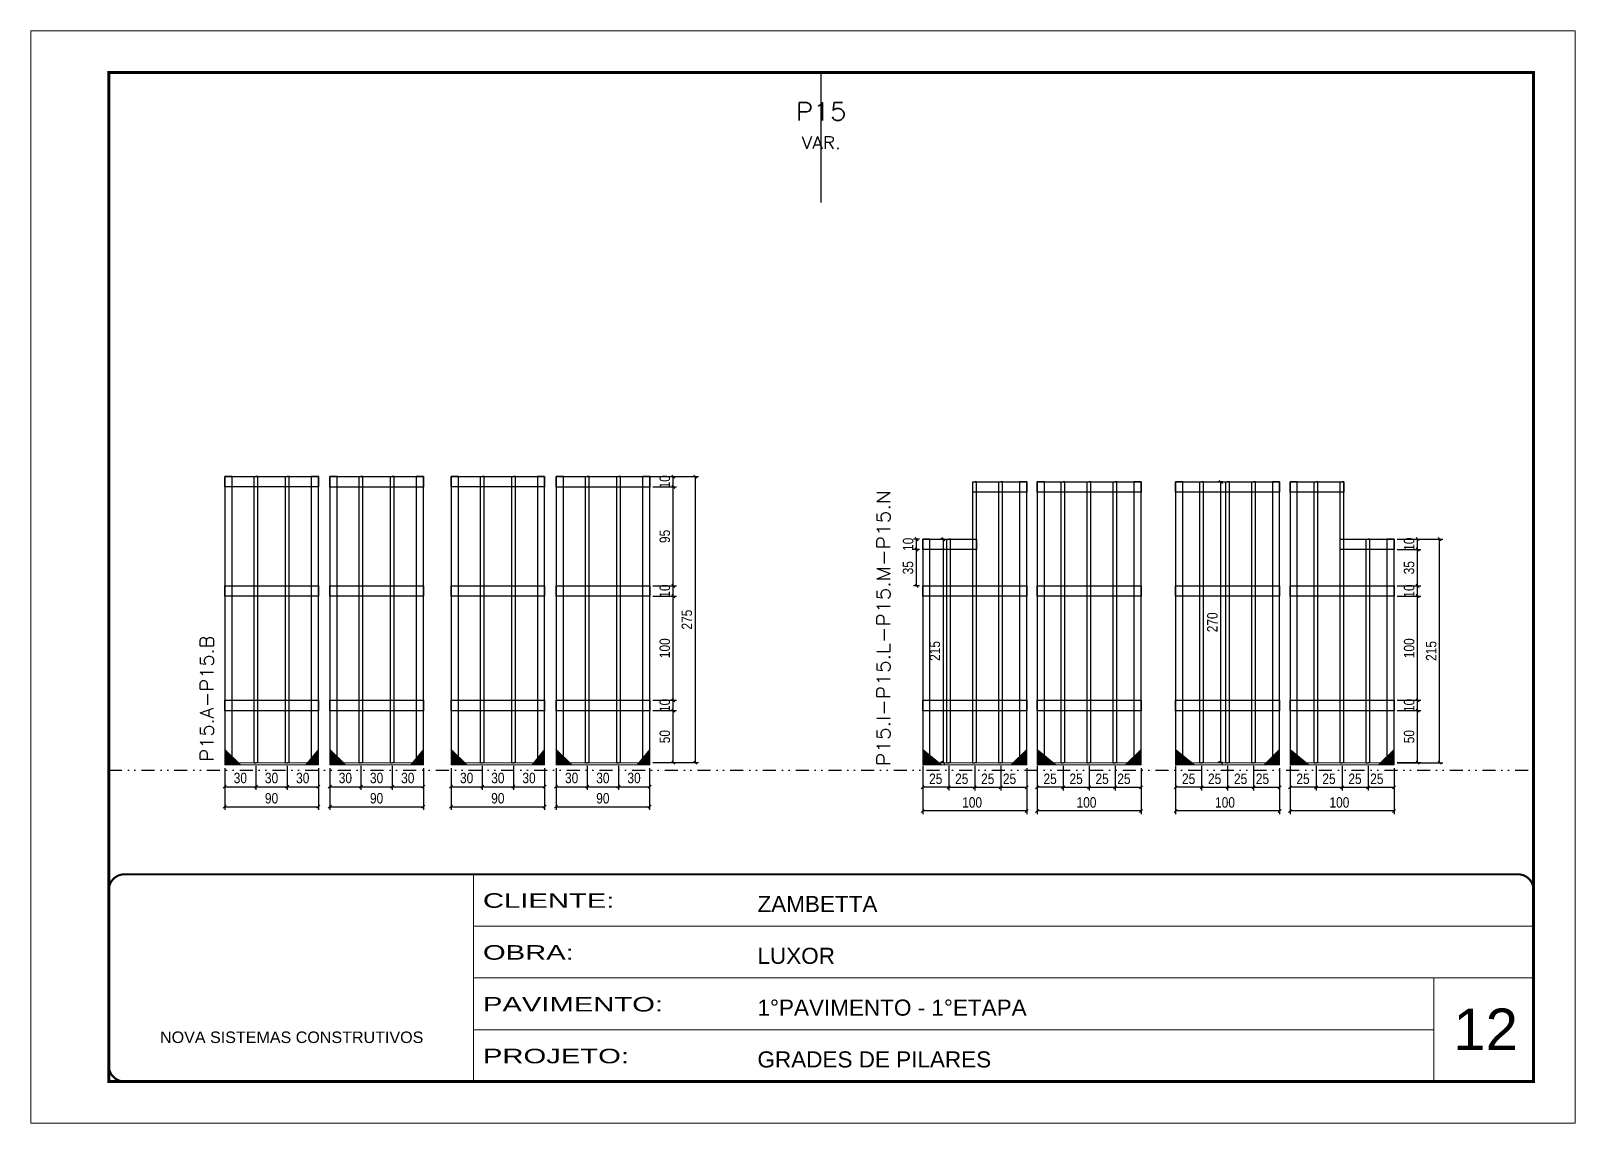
# Model space of a CAD drawing. Extents: x 14400 to 20667, y -21631 to 6985.
# Drawn here: x 19182 to 20667, y 3638 to 4688 of the extents above; entities that cross this region are included whole.
import ezdxf
from ezdxf.enums import TextEntityAlignment as Align

# ---------------------------------------------------------------- set-up
doc = ezdxf.new("R2010")
doc.units = 0
for name, pattern in [('CONTINUO', [0]), ('DASHED', [0.75, 0.5, -0.25]), ('DIVIDE2', [0.625, 0.25, -0.125, 0, -0.125, 0, -0.125]), ('HIDDEN', [0.375, 0.25, -0.125])]:
    doc.linetypes.add(name, pattern=pattern)
for name, color, linetype, lineweight in [('CARIMBO', 255, 'Continuous', 9), ('Folhas', 255, 'Continuous', 9), ('Madeira', 126, 'Continuous', 18), ('Sarr 2.2x7', 40, 'Continuous', 9), ('SARRAFO DE PRESSAO', 251, 'DASHED', 9), ('Texto Seção', 7, 'Continuous', 15)]:
    doc.layers.add(name, color=color, linetype=linetype, lineweight=lineweight)
for name, color, linetype in [('COTA', 241, 'Continuous'), ('Nível', 160, 'Continuous'), ('SARR_2.2x10', 60, 'Continuous'), ('SARR_3.5x7', 81, 'Continuous'), ('SARR_7x7', 40, 'Continuous'), ('Texto de Titulo', 7, 'Continuous'), ('Texto Qtd Sarr', 242, 'Continuous')]:
    doc.layers.add(name, color=color, linetype=linetype)
doc.styles.add('ARIAL', font='arial.ttf')
doc.styles.add('COTA TECNICA', font='techl___.ttf', dxfattribs={"height": 10})
doc.styles.add('REGUA-120', font='ROMANS.shx', dxfattribs={"height": 15})
doc.styles.add('ROMANS', font='romans.shx')
doc.styles.add('Tecnologia', font='')
doc.styles.get('Tecnologia').set_extended_font_data('Forgotten Futurist')
doc.dimstyles.new('PAINEL', dxfattribs={"dimtxt": 10, "dimasz": 3, "dimexe": 3, "dimexo": 3, "dimgap": 3, "dimtad": 1, "dimdec": 1, "dimzin": 12, "dimdsep": 46, "dimtxsty": 'COTA TECNICA', "dimblk1": 'OBLIQUE', "dimblk2": 'OBLIQUE', "dimsah": 1, "dimcen": 0.9, "dimclrd": 4, "dimclre": 4, "dimclrt": 240, "dimadec": 1, "dimazin": 3, "dimtfac": 1, "dimtdec": 1, "dimtmove": 0, "dimatfit": 3, "dimfxl": 1, "dimtolj": 1, "dimtzin": 12, "dimarcsym": 0})

msp = doc.modelspace()

# ---------------------------------------------------------------- texts
at = {"layer": 'CARIMBO', "style": 'ARIAL'}
msp.add_text('12', height=40, dxfattribs=at).set_placement((20549.83, 3707.72))
at = {"layer": 'Texto Seção', "style": 'REGUA-120'}
for s, width, p in [('P15.I-P15.L-P15.M-P15.N', 1.1, (20008.38, 3980.75)), ('P15.A-P15.B', 1.05, (19357.73, 3985.16))]:
    msp.add_text(s, height=13, rotation=90, dxfattribs=dict(at, width=width)).set_placement(p)

# ---------------------------------------------------------------- blocks, each defined once
blk = doc.blocks.new('9999999999')
at = {"color": 30, "linetype": 'CONTINUO'}
for p, q in [((98564.6, 34230.2), (98564.6, 34429.4)), ((98564.6, 34379.6), (99584, 34379.6)), ((98564.6, 34329.8), (99488, 34329.8)), ((99584, 34329.8), (99488, 34329.8)), ((99488, 34329.8), (99488, 34230.2)), ((98564.6, 34280), (99488, 34280))]:
    blk.add_line(p, q, dxfattribs=at)
at = {"color": 30, "linetype": 'CONTINUO', "const_width": 2}
blk.add_lwpolyline([(99584, 34230.2), (99584, 34414.4, 0.414214), (99569, 34429.4), (98229, 34429.4, 0.414214), (98214, 34414.4), (98214, 34245.2, 0.414214), (98229, 34230.2), (99584, 34230.2)], format="xyb", dxfattribs=at)
at = {"layer": 'Folhas'}
blk.add_lwpolyline([(98139, 34190.2), (99624, 34190.2), (99624, 35240.2), (98139, 35240.2)], close=True, dxfattribs=at)
at = {"layer": 'Folhas', "color": 30, "const_width": 3}
blk.add_lwpolyline([(98214, 34230.2), (99584, 34230.2), (99584, 35200.2), (98214, 35200.2)], close=True, dxfattribs=at)
at = {"color": 7, "linetype": 'Continuous', "ltscale": 5, "style": 'ARIAL'}
for s, height, p in [('ZAMBETTA', 15.48, (98837.7, 34393.1)), ('LUXOR', 15.48, (98837.7, 34343.3)), ('1°PAVIMENTO - 1°ETAPA', 15.483, (98837.7, 34293.5)), ('NOVA SISTEMAS CONSTRUTIVOS', 11.059, (98263.2, 34267.2)), ('GRADES DE PILARES', 15.483, (98837.7, 34243.7))]:
    blk.add_text(s, height=height, dxfattribs=at).set_placement(p)
at = {"layer": 'Folhas', "color": 7, "style": 'Tecnologia', "width": 1.5}
for s, p in [('CLIENTE:', (98573.7, 34397.2)), ('OBRA:', (98573.7, 34347.3)), ('PAVIMENTO:', (98573.7, 34297.5)), ('PROJETO:', (98573.7, 34247.7))]:
    blk.add_text(s, height=14, dxfattribs=at).set_placement(p)
blk = doc.blocks.new('titulo1')
at = {"layer": 'Defpoints', "color": 252, "linetype": 'HIDDEN', "ltscale": 2}
blk.add_line((0, 0), (0, 125), dxfattribs=at)
at = {"layer": 'Defpoints', "style": 'ROMANS', "oblique": 15}
blk.add_attdef('FOLHA', text='', height=10, dxfattribs=at).set_placement((0, 15.6), align=Align.MIDDLE_CENTER)
at = {"layer": 'Texto Qtd Sarr', "color": 3, "style": 'ROMANS', "oblique": 15}
for tag, height, p in [('TITULO', 17, (0, 71.4)), ('SEÇÃO', 12, (0, 41.5))]:
    blk.add_attdef(tag, text='', height=height, dxfattribs=at).set_placement(p, align=Align.MIDDLE_CENTER)
blk = doc.blocks.new('_Oblique')
at = {"color": 0, "linetype": 'ByBlock', "lineweight": -2}
blk.add_line((-0.5, -0.5), (0.5, 0.5), dxfattribs=at)
blk = doc.blocks.new('*D870')
at = {"layer": 'COTA', "color": 4, "lineweight": -2, "transparency": 16777216}
for p, q in [((19499.4, 3981.1), (19499.4, 3958)), ((19469.4, 3978.9), (19469.4, 3958)), ((19469.4, 3961), (19499.4, 3961))]:
    blk.add_line(p, q, dxfattribs=at)
at = {"layer": 'Defpoints', "color": 0, "transparency": 16777216}
for p in [(19469.4, 3981.9), (19499.4, 3984.1), (19499.4, 3961)]:
    blk.add_point(p, dxfattribs=at)
at = {"layer": 'COTA', "color": 4, "lineweight": -2, "transparency": 16777216, "xscale": 3, "yscale": 3, "zscale": 3, "rotation": 180}
blk.add_blockref('_Oblique', (19469.4, 3961), dxfattribs=at)
at = {"layer": 'COTA', "color": 4, "lineweight": -2, "transparency": 16777216, "xscale": 3, "yscale": 3, "zscale": 3}
blk.add_blockref('_Oblique', (19499.4, 3961), dxfattribs=at)
at = {"layer": 'COTA', "color": 240, "transparency": 16777216, "insert": (19484.4, 3969.3), "char_height": 10, "attachment_point": 5, "style": 'COTA TECNICA'}
blk.add_mtext('\\A1;30', dxfattribs=at)
blk = doc.blocks.new('*D871')
at = {"layer": 'COTA', "color": 4, "lineweight": -2, "transparency": 16777216}
for p, q in [((19499.4, 3981.1), (19499.4, 3958)), ((19529.4, 3981.1), (19529.4, 3958)), ((19499.4, 3961), (19529.4, 3961))]:
    blk.add_line(p, q, dxfattribs=at)
at = {"layer": 'Defpoints', "color": 0, "transparency": 16777216}
for p in [(19499.4, 3984.1), (19529.4, 3984.1), (19529.4, 3961)]:
    blk.add_point(p, dxfattribs=at)
at = {"layer": 'COTA', "color": 4, "lineweight": -2, "transparency": 16777216, "xscale": 3, "yscale": 3, "zscale": 3, "rotation": 180}
blk.add_blockref('_Oblique', (19499.4, 3961), dxfattribs=at)
at = {"layer": 'COTA', "color": 4, "lineweight": -2, "transparency": 16777216, "xscale": 3, "yscale": 3, "zscale": 3}
blk.add_blockref('_Oblique', (19529.4, 3961), dxfattribs=at)
at = {"layer": 'COTA', "color": 240, "transparency": 16777216, "insert": (19514.4, 3969.3), "char_height": 10, "attachment_point": 5, "style": 'COTA TECNICA'}
blk.add_mtext('\\A1;30', dxfattribs=at)
blk = doc.blocks.new('*D872')
at = {"layer": 'COTA', "color": 4, "lineweight": -2, "transparency": 16777216}
for p, q in [((19529.4, 3981.1), (19529.4, 3958)), ((19559.4, 3978.9), (19559.4, 3958)), ((19529.4, 3961), (19559.4, 3961))]:
    blk.add_line(p, q, dxfattribs=at)
at = {"layer": 'Defpoints', "color": 0, "transparency": 16777216}
for p in [(19529.4, 3984.1), (19559.4, 3981.9), (19559.4, 3961)]:
    blk.add_point(p, dxfattribs=at)
at = {"layer": 'COTA', "color": 4, "lineweight": -2, "transparency": 16777216, "xscale": 3, "yscale": 3, "zscale": 3, "rotation": 180}
blk.add_blockref('_Oblique', (19529.4, 3961), dxfattribs=at)
at = {"layer": 'COTA', "color": 4, "lineweight": -2, "transparency": 16777216, "xscale": 3, "yscale": 3, "zscale": 3}
blk.add_blockref('_Oblique', (19559.4, 3961), dxfattribs=at)
at = {"layer": 'COTA', "color": 240, "transparency": 16777216, "insert": (19544.4, 3969.3), "char_height": 10, "attachment_point": 5, "style": 'COTA TECNICA'}
blk.add_mtext('\\A1;30', dxfattribs=at)
blk = doc.blocks.new('*D873')
at = {"layer": 'COTA', "color": 4, "lineweight": -2, "transparency": 16777216}
for p, q in [((19469.4, 3978.9), (19469.4, 3938.7)), ((19559.4, 3978.9), (19559.4, 3938.7)), ((19469.4, 3941.7), (19559.4, 3941.7))]:
    blk.add_line(p, q, dxfattribs=at)
at = {"layer": 'Defpoints', "color": 0, "transparency": 16777216}
for p in [(19469.4, 3981.9), (19559.4, 3981.9), (19559.4, 3941.7)]:
    blk.add_point(p, dxfattribs=at)
at = {"layer": 'COTA', "color": 4, "lineweight": -2, "transparency": 16777216, "xscale": 3, "yscale": 3, "zscale": 3, "rotation": 180}
blk.add_blockref('_Oblique', (19469.4, 3941.7), dxfattribs=at)
at = {"layer": 'COTA', "color": 4, "lineweight": -2, "transparency": 16777216, "xscale": 3, "yscale": 3, "zscale": 3}
blk.add_blockref('_Oblique', (19559.4, 3941.7), dxfattribs=at)
at = {"layer": 'COTA', "color": 240, "transparency": 16777216, "insert": (19514.4, 3949.8), "char_height": 10, "attachment_point": 5, "style": 'COTA TECNICA'}
blk.add_mtext('\\A1;90', dxfattribs=at)
blk = doc.blocks.new('*D874')
at = {"layer": 'COTA', "color": 4, "lineweight": -2, "transparency": 16777216}
for p, q in [((19398.4, 3981.1), (19398.4, 3958)), ((19368.4, 3978.9), (19368.4, 3958)), ((19368.4, 3961), (19398.4, 3961))]:
    blk.add_line(p, q, dxfattribs=at)
at = {"layer": 'Defpoints', "color": 0, "transparency": 16777216}
for p in [(19368.4, 3981.9), (19398.4, 3984.1), (19398.4, 3961)]:
    blk.add_point(p, dxfattribs=at)
at = {"layer": 'COTA', "color": 4, "lineweight": -2, "transparency": 16777216, "xscale": 3, "yscale": 3, "zscale": 3, "rotation": 180}
blk.add_blockref('_Oblique', (19368.4, 3961), dxfattribs=at)
at = {"layer": 'COTA', "color": 4, "lineweight": -2, "transparency": 16777216, "xscale": 3, "yscale": 3, "zscale": 3}
blk.add_blockref('_Oblique', (19398.4, 3961), dxfattribs=at)
at = {"layer": 'COTA', "color": 240, "transparency": 16777216, "insert": (19383.4, 3969.3), "char_height": 10, "attachment_point": 5, "style": 'COTA TECNICA'}
blk.add_mtext('\\A1;30', dxfattribs=at)
blk = doc.blocks.new('*D875')
at = {"layer": 'COTA', "color": 4, "lineweight": -2, "transparency": 16777216}
for p, q in [((19398.4, 3981.1), (19398.4, 3958)), ((19428.4, 3981.1), (19428.4, 3958)), ((19398.4, 3961), (19428.4, 3961))]:
    blk.add_line(p, q, dxfattribs=at)
at = {"layer": 'Defpoints', "color": 0, "transparency": 16777216}
for p in [(19398.4, 3984.1), (19428.4, 3984.1), (19428.4, 3961)]:
    blk.add_point(p, dxfattribs=at)
at = {"layer": 'COTA', "color": 4, "lineweight": -2, "transparency": 16777216, "xscale": 3, "yscale": 3, "zscale": 3, "rotation": 180}
blk.add_blockref('_Oblique', (19398.4, 3961), dxfattribs=at)
at = {"layer": 'COTA', "color": 4, "lineweight": -2, "transparency": 16777216, "xscale": 3, "yscale": 3, "zscale": 3}
blk.add_blockref('_Oblique', (19428.4, 3961), dxfattribs=at)
at = {"layer": 'COTA', "color": 240, "transparency": 16777216, "insert": (19413.4, 3969.3), "char_height": 10, "attachment_point": 5, "style": 'COTA TECNICA'}
blk.add_mtext('\\A1;30', dxfattribs=at)
blk = doc.blocks.new('*D876')
at = {"layer": 'COTA', "color": 4, "lineweight": -2, "transparency": 16777216}
for p, q in [((19428.4, 3981.1), (19428.4, 3958)), ((19458.4, 3978.9), (19458.4, 3958)), ((19428.4, 3961), (19458.4, 3961))]:
    blk.add_line(p, q, dxfattribs=at)
at = {"layer": 'Defpoints', "color": 0, "transparency": 16777216}
for p in [(19428.4, 3984.1), (19458.4, 3981.9), (19458.4, 3961)]:
    blk.add_point(p, dxfattribs=at)
at = {"layer": 'COTA', "color": 4, "lineweight": -2, "transparency": 16777216, "xscale": 3, "yscale": 3, "zscale": 3, "rotation": 180}
blk.add_blockref('_Oblique', (19428.4, 3961), dxfattribs=at)
at = {"layer": 'COTA', "color": 4, "lineweight": -2, "transparency": 16777216, "xscale": 3, "yscale": 3, "zscale": 3}
blk.add_blockref('_Oblique', (19458.4, 3961), dxfattribs=at)
at = {"layer": 'COTA', "color": 240, "transparency": 16777216, "insert": (19443.4, 3969.3), "char_height": 10, "attachment_point": 5, "style": 'COTA TECNICA'}
blk.add_mtext('\\A1;30', dxfattribs=at)
blk = doc.blocks.new('*D877')
at = {"layer": 'COTA', "color": 4, "lineweight": -2, "transparency": 16777216}
for p, q in [((19368.4, 3978.9), (19368.4, 3938.7)), ((19458.4, 3978.9), (19458.4, 3938.7)), ((19368.4, 3941.7), (19458.4, 3941.7))]:
    blk.add_line(p, q, dxfattribs=at)
at = {"layer": 'Defpoints', "color": 0, "transparency": 16777216}
for p in [(19368.4, 3981.9), (19458.4, 3981.9), (19458.4, 3941.7)]:
    blk.add_point(p, dxfattribs=at)
at = {"layer": 'COTA', "color": 4, "lineweight": -2, "transparency": 16777216, "xscale": 3, "yscale": 3, "zscale": 3, "rotation": 180}
blk.add_blockref('_Oblique', (19368.4, 3941.7), dxfattribs=at)
at = {"layer": 'COTA', "color": 4, "lineweight": -2, "transparency": 16777216, "xscale": 3, "yscale": 3, "zscale": 3}
blk.add_blockref('_Oblique', (19458.4, 3941.7), dxfattribs=at)
at = {"layer": 'COTA', "color": 240, "transparency": 16777216, "insert": (19413.4, 3949.8), "char_height": 10, "attachment_point": 5, "style": 'COTA TECNICA'}
blk.add_mtext('\\A1;90', dxfattribs=at)
blk = doc.blocks.new('*D878')
at = {"layer": 'COTA', "color": 4, "lineweight": -2, "transparency": 16777216}
for p, q in [((20149.6, 3965.9), (20149.6, 3934.7)), ((20249.6, 3965.9), (20249.6, 3934.7)), ((20249.6, 3937.7), (20149.6, 3937.7))]:
    blk.add_line(p, q, dxfattribs=at)
at = {"layer": 'Defpoints', "color": 0, "transparency": 16777216}
for p in [(20149.6, 3968.9), (20249.6, 3968.9), (20149.6, 3937.7)]:
    blk.add_point(p, dxfattribs=at)
at = {"layer": 'COTA', "color": 4, "lineweight": -2, "transparency": 16777216, "xscale": 3, "yscale": 3, "zscale": 3, "rotation": 180}
blk.add_blockref('_Oblique', (20149.6, 3937.7), dxfattribs=at)
at = {"layer": 'COTA', "color": 4, "lineweight": -2, "transparency": 16777216, "xscale": 3, "yscale": 3, "zscale": 3}
blk.add_blockref('_Oblique', (20249.6, 3937.7), dxfattribs=at)
at = {"layer": 'COTA', "color": 240, "transparency": 16777216, "insert": (20197.1, 3945.8), "char_height": 10, "attachment_point": 5, "style": 'COTA TECNICA'}
blk.add_mtext('\\A1;100', dxfattribs=at)
blk = doc.blocks.new('*D879')
at = {"layer": 'COTA', "color": 4, "lineweight": -2, "transparency": 16777216}
for p, q in [((20149.6, 3981.1), (20149.6, 3957.4)), ((20174.6, 3981.1), (20174.6, 3957.4)), ((20174.6, 3960.4), (20149.6, 3960.4))]:
    blk.add_line(p, q, dxfattribs=at)
at = {"layer": 'Defpoints', "color": 0, "transparency": 16777216}
for p in [(20149.6, 3984.1), (20174.6, 3984.1), (20149.6, 3960.4)]:
    blk.add_point(p, dxfattribs=at)
at = {"layer": 'COTA', "color": 4, "lineweight": -2, "transparency": 16777216, "xscale": 3, "yscale": 3, "zscale": 3, "rotation": 180}
blk.add_blockref('_Oblique', (20149.6, 3960.4), dxfattribs=at)
at = {"layer": 'COTA', "color": 4, "lineweight": -2, "transparency": 16777216, "xscale": 3, "yscale": 3, "zscale": 3}
blk.add_blockref('_Oblique', (20174.6, 3960.4), dxfattribs=at)
at = {"layer": 'COTA', "color": 240, "transparency": 16777216, "insert": (20162.1, 3968.5), "char_height": 10, "attachment_point": 5, "style": 'COTA TECNICA'}
blk.add_mtext('\\A1;25', dxfattribs=at)
blk = doc.blocks.new('*D880')
at = {"layer": 'COTA', "color": 4, "lineweight": -2, "transparency": 16777216}
for p, q in [((20224.6, 3981.1), (20224.6, 3957.4)), ((20249.6, 3978.9), (20249.6, 3957.4)), ((20224.6, 3960.4), (20249.6, 3960.4))]:
    blk.add_line(p, q, dxfattribs=at)
at = {"layer": 'Defpoints', "color": 0, "transparency": 16777216}
for p in [(20224.6, 3984.1), (20249.6, 3981.9), (20249.6, 3960.4)]:
    blk.add_point(p, dxfattribs=at)
at = {"layer": 'COTA', "color": 4, "lineweight": -2, "transparency": 16777216, "xscale": 3, "yscale": 3, "zscale": 3, "rotation": 180}
blk.add_blockref('_Oblique', (20224.6, 3960.4), dxfattribs=at)
at = {"layer": 'COTA', "color": 4, "lineweight": -2, "transparency": 16777216, "xscale": 3, "yscale": 3, "zscale": 3}
blk.add_blockref('_Oblique', (20249.6, 3960.4), dxfattribs=at)
at = {"layer": 'COTA', "color": 240, "transparency": 16777216, "insert": (20233.1, 3968.5), "char_height": 10, "attachment_point": 5, "style": 'COTA TECNICA'}
blk.add_mtext('\\A1;25', dxfattribs=at)
blk = doc.blocks.new('*D881')
at = {"layer": 'COTA', "color": 4, "lineweight": -2, "transparency": 16777216}
for p, q in [((20174.6, 3981.1), (20174.6, 3957.4)), ((20199.6, 3981.1), (20199.6, 3957.4)), ((20174.6, 3960.4), (20199.6, 3960.4))]:
    blk.add_line(p, q, dxfattribs=at)
at = {"layer": 'Defpoints', "color": 0, "transparency": 16777216}
for p in [(20174.6, 3984.1), (20199.6, 3984.1), (20199.6, 3960.4)]:
    blk.add_point(p, dxfattribs=at)
at = {"layer": 'COTA', "color": 4, "lineweight": -2, "transparency": 16777216, "xscale": 3, "yscale": 3, "zscale": 3, "rotation": 180}
blk.add_blockref('_Oblique', (20174.6, 3960.4), dxfattribs=at)
at = {"layer": 'COTA', "color": 4, "lineweight": -2, "transparency": 16777216, "xscale": 3, "yscale": 3, "zscale": 3}
blk.add_blockref('_Oblique', (20199.6, 3960.4), dxfattribs=at)
at = {"layer": 'COTA', "color": 240, "transparency": 16777216, "insert": (20187.1, 3968.5), "char_height": 10, "attachment_point": 5, "style": 'COTA TECNICA'}
blk.add_mtext('\\A1;25', dxfattribs=at)
blk = doc.blocks.new('*D882')
at = {"layer": 'COTA', "color": 4, "lineweight": -2, "transparency": 16777216}
for p, q in [((20199.6, 3981.1), (20199.6, 3957.4)), ((20224.6, 3981.1), (20224.6, 3957.4)), ((20199.6, 3960.4), (20224.6, 3960.4))]:
    blk.add_line(p, q, dxfattribs=at)
at = {"layer": 'Defpoints', "color": 0, "transparency": 16777216}
for p in [(20199.6, 3984.1), (20224.6, 3984.1), (20224.6, 3960.4)]:
    blk.add_point(p, dxfattribs=at)
at = {"layer": 'COTA', "color": 4, "lineweight": -2, "transparency": 16777216, "xscale": 3, "yscale": 3, "zscale": 3, "rotation": 180}
blk.add_blockref('_Oblique', (20199.6, 3960.4), dxfattribs=at)
at = {"layer": 'COTA', "color": 4, "lineweight": -2, "transparency": 16777216, "xscale": 3, "yscale": 3, "zscale": 3}
blk.add_blockref('_Oblique', (20224.6, 3960.4), dxfattribs=at)
at = {"layer": 'COTA', "color": 240, "transparency": 16777216, "insert": (20212.1, 3968.5), "char_height": 10, "attachment_point": 5, "style": 'COTA TECNICA'}
blk.add_mtext('\\A1;25', dxfattribs=at)
blk = doc.blocks.new('*D883')
at = {"layer": 'COTA', "color": 4, "lineweight": -2, "transparency": 16777216}
for p, q in [((20039.6, 3965.9), (20039.6, 3934.7)), ((20139.6, 3965.9), (20139.6, 3934.7)), ((20139.6, 3937.7), (20039.6, 3937.7))]:
    blk.add_line(p, q, dxfattribs=at)
at = {"layer": 'Defpoints', "color": 0, "transparency": 16777216}
for p in [(20039.6, 3968.9), (20139.6, 3968.9), (20039.6, 3937.7)]:
    blk.add_point(p, dxfattribs=at)
at = {"layer": 'COTA', "color": 4, "lineweight": -2, "transparency": 16777216, "xscale": 3, "yscale": 3, "zscale": 3, "rotation": 180}
blk.add_blockref('_Oblique', (20039.6, 3937.7), dxfattribs=at)
at = {"layer": 'COTA', "color": 4, "lineweight": -2, "transparency": 16777216, "xscale": 3, "yscale": 3, "zscale": 3}
blk.add_blockref('_Oblique', (20139.6, 3937.7), dxfattribs=at)
at = {"layer": 'COTA', "color": 240, "transparency": 16777216, "insert": (20087.1, 3945.8), "char_height": 10, "attachment_point": 5, "style": 'COTA TECNICA'}
blk.add_mtext('\\A1;100', dxfattribs=at)
blk = doc.blocks.new('*D884')
at = {"layer": 'COTA', "color": 4, "lineweight": -2, "transparency": 16777216}
for p, q in [((20039.6, 3981.1), (20039.6, 3957.4)), ((20064.6, 3981.1), (20064.6, 3957.4)), ((20064.6, 3960.4), (20039.6, 3960.4))]:
    blk.add_line(p, q, dxfattribs=at)
at = {"layer": 'Defpoints', "color": 0, "transparency": 16777216}
for p in [(20039.6, 3984.1), (20064.6, 3984.1), (20039.6, 3960.4)]:
    blk.add_point(p, dxfattribs=at)
at = {"layer": 'COTA', "color": 4, "lineweight": -2, "transparency": 16777216, "xscale": 3, "yscale": 3, "zscale": 3, "rotation": 180}
blk.add_blockref('_Oblique', (20039.6, 3960.4), dxfattribs=at)
at = {"layer": 'COTA', "color": 4, "lineweight": -2, "transparency": 16777216, "xscale": 3, "yscale": 3, "zscale": 3}
blk.add_blockref('_Oblique', (20064.6, 3960.4), dxfattribs=at)
at = {"layer": 'COTA', "color": 240, "transparency": 16777216, "insert": (20052.1, 3968.5), "char_height": 10, "attachment_point": 5, "style": 'COTA TECNICA'}
blk.add_mtext('\\A1;25', dxfattribs=at)
blk = doc.blocks.new('*D885')
at = {"layer": 'COTA', "color": 4, "lineweight": -2, "transparency": 16777216}
for p, q in [((20114.6, 3981.1), (20114.6, 3957.4)), ((20139.6, 3978.9), (20139.6, 3957.4)), ((20114.6, 3960.4), (20139.6, 3960.4))]:
    blk.add_line(p, q, dxfattribs=at)
at = {"layer": 'Defpoints', "color": 0, "transparency": 16777216}
for p in [(20114.6, 3984.1), (20139.6, 3981.9), (20139.6, 3960.4)]:
    blk.add_point(p, dxfattribs=at)
at = {"layer": 'COTA', "color": 4, "lineweight": -2, "transparency": 16777216, "xscale": 3, "yscale": 3, "zscale": 3, "rotation": 180}
blk.add_blockref('_Oblique', (20114.6, 3960.4), dxfattribs=at)
at = {"layer": 'COTA', "color": 4, "lineweight": -2, "transparency": 16777216, "xscale": 3, "yscale": 3, "zscale": 3}
blk.add_blockref('_Oblique', (20139.6, 3960.4), dxfattribs=at)
at = {"layer": 'COTA', "color": 240, "transparency": 16777216, "insert": (20123.1, 3968.5), "char_height": 10, "attachment_point": 5, "style": 'COTA TECNICA'}
blk.add_mtext('\\A1;25', dxfattribs=at)
blk = doc.blocks.new('*D886')
at = {"layer": 'COTA', "color": 4, "lineweight": -2, "transparency": 16777216}
for p, q in [((20064.6, 3981.1), (20064.6, 3957.4)), ((20089.6, 3981.1), (20089.6, 3957.4)), ((20064.6, 3960.4), (20089.6, 3960.4))]:
    blk.add_line(p, q, dxfattribs=at)
at = {"layer": 'Defpoints', "color": 0, "transparency": 16777216}
for p in [(20064.6, 3984.1), (20089.6, 3984.1), (20089.6, 3960.4)]:
    blk.add_point(p, dxfattribs=at)
at = {"layer": 'COTA', "color": 4, "lineweight": -2, "transparency": 16777216, "xscale": 3, "yscale": 3, "zscale": 3, "rotation": 180}
blk.add_blockref('_Oblique', (20064.6, 3960.4), dxfattribs=at)
at = {"layer": 'COTA', "color": 4, "lineweight": -2, "transparency": 16777216, "xscale": 3, "yscale": 3, "zscale": 3}
blk.add_blockref('_Oblique', (20089.6, 3960.4), dxfattribs=at)
at = {"layer": 'COTA', "color": 240, "transparency": 16777216, "insert": (20077.1, 3968.5), "char_height": 10, "attachment_point": 5, "style": 'COTA TECNICA'}
blk.add_mtext('\\A1;25', dxfattribs=at)
blk = doc.blocks.new('*D887')
at = {"layer": 'COTA', "color": 4, "lineweight": -2, "transparency": 16777216}
for p, q in [((20089.6, 3981.1), (20089.6, 3957.4)), ((20114.6, 3981.1), (20114.6, 3957.4)), ((20089.6, 3960.4), (20114.6, 3960.4))]:
    blk.add_line(p, q, dxfattribs=at)
at = {"layer": 'Defpoints', "color": 0, "transparency": 16777216}
for p in [(20089.6, 3984.1), (20114.6, 3984.1), (20114.6, 3960.4)]:
    blk.add_point(p, dxfattribs=at)
at = {"layer": 'COTA', "color": 4, "lineweight": -2, "transparency": 16777216, "xscale": 3, "yscale": 3, "zscale": 3, "rotation": 180}
blk.add_blockref('_Oblique', (20089.6, 3960.4), dxfattribs=at)
at = {"layer": 'COTA', "color": 4, "lineweight": -2, "transparency": 16777216, "xscale": 3, "yscale": 3, "zscale": 3}
blk.add_blockref('_Oblique', (20114.6, 3960.4), dxfattribs=at)
at = {"layer": 'COTA', "color": 240, "transparency": 16777216, "insert": (20102.1, 3968.5), "char_height": 10, "attachment_point": 5, "style": 'COTA TECNICA'}
blk.add_mtext('\\A1;25', dxfattribs=at)
blk = doc.blocks.new('*D888')
at = {"layer": 'COTA', "color": 4, "lineweight": -2, "transparency": 16777216}
for p, q in [((20059.8, 4199), (20056.4, 4199)), ((20059.4, 4199), (20059.4, 3984.1)), ((20059.8, 3984.1), (20056.4, 3984.1))]:
    blk.add_line(p, q, dxfattribs=at)
at = {"layer": 'Defpoints', "color": 0, "transparency": 16777216}
for p in [(20062.8, 4199), (20059.4, 3984.1), (20062.8, 3984.1)]:
    blk.add_point(p, dxfattribs=at)
at = {"layer": 'COTA', "color": 4, "lineweight": -2, "transparency": 16777216, "xscale": 3, "yscale": 3, "zscale": 3}
for p, rotation in [((20059.4, 4199), 90), ((20059.4, 3984.1), 270)]:
    blk.add_blockref('_Oblique', p, dxfattribs=dict(at, rotation=rotation))
at = {"layer": 'COTA', "color": 240, "transparency": 16777216, "insert": (20051.3, 4091.5), "char_height": 10, "attachment_point": 5, "rotation": 90, "style": 'COTA TECNICA'}
blk.add_mtext('\\A1;215', dxfattribs=at)
blk = doc.blocks.new('*D889')
at = {"layer": 'COTA', "color": 4, "lineweight": -2, "transparency": 16777216}
for p, q in [((20036.6, 4189), (20030.7, 4189)), ((20033.7, 4154), (20033.7, 4189)), ((20036.6, 4154), (20030.7, 4154))]:
    blk.add_line(p, q, dxfattribs=at)
at = {"layer": 'Defpoints', "color": 0, "transparency": 16777216}
for p in [(20033.7, 4189), (20039.6, 4189), (20039.6, 4154)]:
    blk.add_point(p, dxfattribs=at)
at = {"layer": 'COTA', "color": 4, "lineweight": -2, "transparency": 16777216, "xscale": 3, "yscale": 3, "zscale": 3}
for p, rotation in [((20033.7, 4189), 90), ((20033.7, 4154), 270)]:
    blk.add_blockref('_Oblique', p, dxfattribs=dict(at, rotation=rotation))
at = {"layer": 'COTA', "color": 240, "transparency": 16777216, "insert": (20025.5, 4171.5), "char_height": 10, "attachment_point": 5, "rotation": 90, "style": 'COTA TECNICA'}
blk.add_mtext('\\A1;35', dxfattribs=at)
blk = doc.blocks.new('*D890')
at = {"layer": 'COTA', "color": 4, "lineweight": -2, "transparency": 16777216}
for p, q in [((20036.6, 4199), (20030.7, 4199)), ((20036.6, 4189), (20030.7, 4189)), ((20033.7, 4189), (20033.7, 4199))]:
    blk.add_line(p, q, dxfattribs=at)
at = {"layer": 'Defpoints', "color": 0, "transparency": 16777216}
for p in [(20033.7, 4199), (20039.6, 4199), (20039.6, 4189)]:
    blk.add_point(p, dxfattribs=at)
at = {"layer": 'COTA', "color": 4, "lineweight": -2, "transparency": 16777216, "xscale": 3, "yscale": 3, "zscale": 3}
for p, rotation in [((20033.7, 4199), 90), ((20033.7, 4189), 270)]:
    blk.add_blockref('_Oblique', p, dxfattribs=dict(at, rotation=rotation))
at = {"layer": 'COTA', "color": 240, "transparency": 16777216, "insert": (20025.6, 4194), "char_height": 10, "attachment_point": 5, "rotation": 90, "style": 'COTA TECNICA'}
blk.add_mtext('\\A1;10', dxfattribs=at)
blk = doc.blocks.new('*D891')
at = {"layer": 'COTA', "color": 4, "lineweight": -2, "transparency": 16777216}
for p, q in [((19717, 3981.1), (19717, 3958)), ((19687, 3978.9), (19687, 3958)), ((19687, 3961), (19717, 3961))]:
    blk.add_line(p, q, dxfattribs=at)
at = {"layer": 'Defpoints', "color": 0, "transparency": 16777216}
for p in [(19687, 3981.9), (19717, 3984.1), (19717, 3961)]:
    blk.add_point(p, dxfattribs=at)
at = {"layer": 'COTA', "color": 4, "lineweight": -2, "transparency": 16777216, "xscale": 3, "yscale": 3, "zscale": 3, "rotation": 180}
blk.add_blockref('_Oblique', (19687, 3961), dxfattribs=at)
at = {"layer": 'COTA', "color": 4, "lineweight": -2, "transparency": 16777216, "xscale": 3, "yscale": 3, "zscale": 3}
blk.add_blockref('_Oblique', (19717, 3961), dxfattribs=at)
at = {"layer": 'COTA', "color": 240, "transparency": 16777216, "insert": (19702, 3969.3), "char_height": 10, "attachment_point": 5, "style": 'COTA TECNICA'}
blk.add_mtext('\\A1;30', dxfattribs=at)
blk = doc.blocks.new('*D892')
at = {"layer": 'COTA', "color": 4, "lineweight": -2, "transparency": 16777216}
for p, q in [((19717, 3981.1), (19717, 3958)), ((19747, 3981.1), (19747, 3958)), ((19717, 3961), (19747, 3961))]:
    blk.add_line(p, q, dxfattribs=at)
at = {"layer": 'Defpoints', "color": 0, "transparency": 16777216}
for p in [(19717, 3984.1), (19747, 3984.1), (19747, 3961)]:
    blk.add_point(p, dxfattribs=at)
at = {"layer": 'COTA', "color": 4, "lineweight": -2, "transparency": 16777216, "xscale": 3, "yscale": 3, "zscale": 3, "rotation": 180}
blk.add_blockref('_Oblique', (19717, 3961), dxfattribs=at)
at = {"layer": 'COTA', "color": 4, "lineweight": -2, "transparency": 16777216, "xscale": 3, "yscale": 3, "zscale": 3}
blk.add_blockref('_Oblique', (19747, 3961), dxfattribs=at)
at = {"layer": 'COTA', "color": 240, "transparency": 16777216, "insert": (19732, 3969.3), "char_height": 10, "attachment_point": 5, "style": 'COTA TECNICA'}
blk.add_mtext('\\A1;30', dxfattribs=at)
blk = doc.blocks.new('*D893')
at = {"layer": 'COTA', "color": 4, "lineweight": -2, "transparency": 16777216}
for p, q in [((19747, 3981.1), (19747, 3958)), ((19777, 3978.9), (19777, 3958)), ((19747, 3961), (19777, 3961))]:
    blk.add_line(p, q, dxfattribs=at)
at = {"layer": 'Defpoints', "color": 0, "transparency": 16777216}
for p in [(19747, 3984.1), (19777, 3981.9), (19777, 3961)]:
    blk.add_point(p, dxfattribs=at)
at = {"layer": 'COTA', "color": 4, "lineweight": -2, "transparency": 16777216, "xscale": 3, "yscale": 3, "zscale": 3, "rotation": 180}
blk.add_blockref('_Oblique', (19747, 3961), dxfattribs=at)
at = {"layer": 'COTA', "color": 4, "lineweight": -2, "transparency": 16777216, "xscale": 3, "yscale": 3, "zscale": 3}
blk.add_blockref('_Oblique', (19777, 3961), dxfattribs=at)
at = {"layer": 'COTA', "color": 240, "transparency": 16777216, "insert": (19762, 3969.3), "char_height": 10, "attachment_point": 5, "style": 'COTA TECNICA'}
blk.add_mtext('\\A1;30', dxfattribs=at)
blk = doc.blocks.new('*D894')
at = {"layer": 'COTA', "color": 4, "lineweight": -2, "transparency": 16777216}
for p, q in [((19687, 3978.9), (19687, 3938.7)), ((19777, 3978.9), (19777, 3938.7)), ((19687, 3941.7), (19777, 3941.7))]:
    blk.add_line(p, q, dxfattribs=at)
at = {"layer": 'Defpoints', "color": 0, "transparency": 16777216}
for p in [(19687, 3981.9), (19777, 3981.9), (19777, 3941.7)]:
    blk.add_point(p, dxfattribs=at)
at = {"layer": 'COTA', "color": 4, "lineweight": -2, "transparency": 16777216, "xscale": 3, "yscale": 3, "zscale": 3, "rotation": 180}
blk.add_blockref('_Oblique', (19687, 3941.7), dxfattribs=at)
at = {"layer": 'COTA', "color": 4, "lineweight": -2, "transparency": 16777216, "xscale": 3, "yscale": 3, "zscale": 3}
blk.add_blockref('_Oblique', (19777, 3941.7), dxfattribs=at)
at = {"layer": 'COTA', "color": 240, "transparency": 16777216, "insert": (19732, 3949.8), "char_height": 10, "attachment_point": 5, "style": 'COTA TECNICA'}
blk.add_mtext('\\A1;90', dxfattribs=at)
blk = doc.blocks.new('*D895')
at = {"layer": 'COTA', "color": 4, "lineweight": -2, "transparency": 16777216}
for p, q in [((19780, 4034.1), (19802.7, 4034.1)), ((19799.7, 3984.1), (19799.7, 4034.1)), ((19780, 3984.1), (19802.7, 3984.1))]:
    blk.add_line(p, q, dxfattribs=at)
at = {"layer": 'Defpoints', "color": 0, "transparency": 16777216}
for p in [(19777, 4034.1), (19799.7, 4034.1), (19777, 3984.1)]:
    blk.add_point(p, dxfattribs=at)
at = {"layer": 'COTA', "color": 4, "lineweight": -2, "transparency": 16777216, "xscale": 3, "yscale": 3, "zscale": 3}
for p, rotation in [((19799.7, 4034.1), 90), ((19799.7, 3984.1), 270)]:
    blk.add_blockref('_Oblique', p, dxfattribs=dict(at, rotation=rotation))
at = {"layer": 'COTA', "color": 240, "transparency": 16777216, "insert": (19791.6, 4009.1), "char_height": 10, "attachment_point": 5, "rotation": 90, "style": 'COTA TECNICA'}
blk.add_mtext('\\A1;50', dxfattribs=at)
blk = doc.blocks.new('*D896')
at = {"layer": 'COTA', "color": 4, "lineweight": -2, "transparency": 16777216}
for p, q in [((19780, 4044.1), (19802.7, 4044.1)), ((19799.7, 4034.1), (19799.7, 4044.1)), ((19780, 4034.1), (19802.7, 4034.1))]:
    blk.add_line(p, q, dxfattribs=at)
at = {"layer": 'Defpoints', "color": 0, "transparency": 16777216}
for p in [(19777, 4044.1), (19799.7, 4044.1), (19777, 4034.1)]:
    blk.add_point(p, dxfattribs=at)
at = {"layer": 'COTA', "color": 4, "lineweight": -2, "transparency": 16777216, "xscale": 3, "yscale": 3, "zscale": 3}
for p, rotation in [((19799.7, 4044.1), 90), ((19799.7, 4034.1), 270)]:
    blk.add_blockref('_Oblique', p, dxfattribs=dict(at, rotation=rotation))
at = {"layer": 'COTA', "color": 240, "transparency": 16777216, "insert": (19791.6, 4039.1), "char_height": 10, "attachment_point": 5, "rotation": 90, "style": 'COTA TECNICA'}
blk.add_mtext('\\A1;10', dxfattribs=at)
blk = doc.blocks.new('*D897')
at = {"layer": 'COTA', "color": 4, "lineweight": -2, "transparency": 16777216}
for p, q in [((19780, 4144.1), (19802.7, 4144.1)), ((19799.7, 4044.1), (19799.7, 4144.1)), ((19780, 4044.1), (19802.7, 4044.1))]:
    blk.add_line(p, q, dxfattribs=at)
at = {"layer": 'Defpoints', "color": 0, "transparency": 16777216}
for p in [(19777, 4144.1), (19799.7, 4144.1), (19777, 4044.1)]:
    blk.add_point(p, dxfattribs=at)
at = {"layer": 'COTA', "color": 4, "lineweight": -2, "transparency": 16777216, "xscale": 3, "yscale": 3, "zscale": 3}
for p, rotation in [((19799.7, 4144.1), 90), ((19799.7, 4044.1), 270)]:
    blk.add_blockref('_Oblique', p, dxfattribs=dict(at, rotation=rotation))
at = {"layer": 'COTA', "color": 240, "transparency": 16777216, "insert": (19791.6, 4094.1), "char_height": 10, "attachment_point": 5, "rotation": 90, "style": 'COTA TECNICA'}
blk.add_mtext('\\A1;100', dxfattribs=at)
blk = doc.blocks.new('*D898')
at = {"layer": 'COTA', "color": 4, "lineweight": -2, "transparency": 16777216}
for p, q in [((19780, 4154.1), (19802.7, 4154.1)), ((19780, 4144.1), (19802.7, 4144.1)), ((19799.7, 4144.1), (19799.7, 4154.1))]:
    blk.add_line(p, q, dxfattribs=at)
at = {"layer": 'Defpoints', "color": 0, "transparency": 16777216}
for p in [(19777, 4154.1), (19777, 4144.1), (19799.7, 4154.1)]:
    blk.add_point(p, dxfattribs=at)
at = {"layer": 'COTA', "color": 4, "lineweight": -2, "transparency": 16777216, "xscale": 3, "yscale": 3, "zscale": 3}
for p, rotation in [((19799.7, 4154.1), 90), ((19799.7, 4144.1), 270)]:
    blk.add_blockref('_Oblique', p, dxfattribs=dict(at, rotation=rotation))
at = {"layer": 'COTA', "color": 240, "transparency": 16777216, "insert": (19791.6, 4149.1), "char_height": 10, "attachment_point": 5, "rotation": 90, "style": 'COTA TECNICA'}
blk.add_mtext('\\A1;10', dxfattribs=at)
blk = doc.blocks.new('*D899')
at = {"layer": 'COTA', "color": 4, "lineweight": -2, "transparency": 16777216}
for p, q in [((19616, 3981.1), (19616, 3958)), ((19586, 3978.9), (19586, 3958)), ((19586, 3961), (19616, 3961))]:
    blk.add_line(p, q, dxfattribs=at)
at = {"layer": 'Defpoints', "color": 0, "transparency": 16777216}
for p in [(19586, 3981.9), (19616, 3984.1), (19616, 3961)]:
    blk.add_point(p, dxfattribs=at)
at = {"layer": 'COTA', "color": 4, "lineweight": -2, "transparency": 16777216, "xscale": 3, "yscale": 3, "zscale": 3, "rotation": 180}
blk.add_blockref('_Oblique', (19586, 3961), dxfattribs=at)
at = {"layer": 'COTA', "color": 4, "lineweight": -2, "transparency": 16777216, "xscale": 3, "yscale": 3, "zscale": 3}
blk.add_blockref('_Oblique', (19616, 3961), dxfattribs=at)
at = {"layer": 'COTA', "color": 240, "transparency": 16777216, "insert": (19601, 3969.3), "char_height": 10, "attachment_point": 5, "style": 'COTA TECNICA'}
blk.add_mtext('\\A1;30', dxfattribs=at)
blk = doc.blocks.new('*D900')
at = {"layer": 'COTA', "color": 4, "lineweight": -2, "transparency": 16777216}
for p, q in [((19616, 3981.1), (19616, 3958)), ((19646, 3981.1), (19646, 3958)), ((19616, 3961), (19646, 3961))]:
    blk.add_line(p, q, dxfattribs=at)
at = {"layer": 'Defpoints', "color": 0, "transparency": 16777216}
for p in [(19616, 3984.1), (19646, 3984.1), (19646, 3961)]:
    blk.add_point(p, dxfattribs=at)
at = {"layer": 'COTA', "color": 4, "lineweight": -2, "transparency": 16777216, "xscale": 3, "yscale": 3, "zscale": 3, "rotation": 180}
blk.add_blockref('_Oblique', (19616, 3961), dxfattribs=at)
at = {"layer": 'COTA', "color": 4, "lineweight": -2, "transparency": 16777216, "xscale": 3, "yscale": 3, "zscale": 3}
blk.add_blockref('_Oblique', (19646, 3961), dxfattribs=at)
at = {"layer": 'COTA', "color": 240, "transparency": 16777216, "insert": (19631, 3969.3), "char_height": 10, "attachment_point": 5, "style": 'COTA TECNICA'}
blk.add_mtext('\\A1;30', dxfattribs=at)
blk = doc.blocks.new('*D901')
at = {"layer": 'COTA', "color": 4, "lineweight": -2, "transparency": 16777216}
for p, q in [((19646, 3981.1), (19646, 3958)), ((19676, 3978.9), (19676, 3958)), ((19646, 3961), (19676, 3961))]:
    blk.add_line(p, q, dxfattribs=at)
at = {"layer": 'Defpoints', "color": 0, "transparency": 16777216}
for p in [(19646, 3984.1), (19676, 3981.9), (19676, 3961)]:
    blk.add_point(p, dxfattribs=at)
at = {"layer": 'COTA', "color": 4, "lineweight": -2, "transparency": 16777216, "xscale": 3, "yscale": 3, "zscale": 3, "rotation": 180}
blk.add_blockref('_Oblique', (19646, 3961), dxfattribs=at)
at = {"layer": 'COTA', "color": 4, "lineweight": -2, "transparency": 16777216, "xscale": 3, "yscale": 3, "zscale": 3}
blk.add_blockref('_Oblique', (19676, 3961), dxfattribs=at)
at = {"layer": 'COTA', "color": 240, "transparency": 16777216, "insert": (19661, 3969.3), "char_height": 10, "attachment_point": 5, "style": 'COTA TECNICA'}
blk.add_mtext('\\A1;30', dxfattribs=at)
blk = doc.blocks.new('*D902')
at = {"layer": 'COTA', "color": 4, "lineweight": -2, "transparency": 16777216}
for p, q in [((19586, 3978.9), (19586, 3938.7)), ((19676, 3978.9), (19676, 3938.7)), ((19586, 3941.7), (19676, 3941.7))]:
    blk.add_line(p, q, dxfattribs=at)
at = {"layer": 'Defpoints', "color": 0, "transparency": 16777216}
for p in [(19586, 3981.9), (19676, 3981.9), (19676, 3941.7)]:
    blk.add_point(p, dxfattribs=at)
at = {"layer": 'COTA', "color": 4, "lineweight": -2, "transparency": 16777216, "xscale": 3, "yscale": 3, "zscale": 3, "rotation": 180}
blk.add_blockref('_Oblique', (19586, 3941.7), dxfattribs=at)
at = {"layer": 'COTA', "color": 4, "lineweight": -2, "transparency": 16777216, "xscale": 3, "yscale": 3, "zscale": 3}
blk.add_blockref('_Oblique', (19676, 3941.7), dxfattribs=at)
at = {"layer": 'COTA', "color": 240, "transparency": 16777216, "insert": (19631, 3949.8), "char_height": 10, "attachment_point": 5, "style": 'COTA TECNICA'}
blk.add_mtext('\\A1;90', dxfattribs=at)
blk = doc.blocks.new('*D903')
at = {"layer": 'COTA', "color": 4, "lineweight": -2, "transparency": 16777216}
for p, q in [((19721.8, 4259.1), (19824, 4259.1)), ((19821, 3984.1), (19821, 4259.1)), ((19780, 3984.1), (19824, 3984.1))]:
    blk.add_line(p, q, dxfattribs=at)
at = {"layer": 'Defpoints', "color": 0, "transparency": 16777216}
for p in [(19718.8, 4259.1), (19821, 4259.1), (19777, 3984.1)]:
    blk.add_point(p, dxfattribs=at)
at = {"layer": 'COTA', "color": 4, "lineweight": -2, "transparency": 16777216, "xscale": 3, "yscale": 3, "zscale": 3}
for p, rotation in [((19821, 4259.1), 90), ((19821, 3984.1), 270)]:
    blk.add_blockref('_Oblique', p, dxfattribs=dict(at, rotation=rotation))
at = {"layer": 'COTA', "color": 240, "transparency": 16777216, "insert": (19812.8, 4121.6), "char_height": 10, "attachment_point": 5, "rotation": 90, "style": 'COTA TECNICA'}
blk.add_mtext('\\A1;275', dxfattribs=at)
blk = doc.blocks.new('*D904')
at = {"layer": 'COTA', "color": 4, "lineweight": -2, "transparency": 16777216}
for p, q in [((19780, 4259.1), (19802.7, 4259.1)), ((19780, 4249.1), (19802.7, 4249.1)), ((19799.7, 4249.1), (19799.7, 4259.1))]:
    blk.add_line(p, q, dxfattribs=at)
at = {"layer": 'Defpoints', "color": 0, "transparency": 16777216}
for p in [(19777, 4259.1), (19777, 4249.1), (19799.7, 4259.1)]:
    blk.add_point(p, dxfattribs=at)
at = {"layer": 'COTA', "color": 4, "lineweight": -2, "transparency": 16777216, "xscale": 3, "yscale": 3, "zscale": 3}
for p, rotation in [((19799.7, 4259.1), 90), ((19799.7, 4249.1), 270)]:
    blk.add_blockref('_Oblique', p, dxfattribs=dict(at, rotation=rotation))
at = {"layer": 'COTA', "color": 240, "transparency": 16777216, "insert": (19791.6, 4254.1), "char_height": 10, "attachment_point": 5, "rotation": 90, "style": 'COTA TECNICA'}
blk.add_mtext('\\A1;10', dxfattribs=at)
blk = doc.blocks.new('*D905')
at = {"layer": 'COTA', "color": 4, "lineweight": -2, "transparency": 16777216}
for p, q in [((19780, 4249.1), (19802.7, 4249.1)), ((19799.7, 4154.1), (19799.7, 4249.1)), ((19780, 4154.1), (19802.7, 4154.1))]:
    blk.add_line(p, q, dxfattribs=at)
at = {"layer": 'Defpoints', "color": 0, "transparency": 16777216}
for p in [(19777, 4249.1), (19799.7, 4249.1), (19777, 4154.1)]:
    blk.add_point(p, dxfattribs=at)
at = {"layer": 'COTA', "color": 4, "lineweight": -2, "transparency": 16777216, "xscale": 3, "yscale": 3, "zscale": 3}
for p, rotation in [((19799.7, 4249.1), 90), ((19799.7, 4154.1), 270)]:
    blk.add_blockref('_Oblique', p, dxfattribs=dict(at, rotation=rotation))
at = {"layer": 'COTA', "color": 240, "transparency": 16777216, "insert": (19791.6, 4201.6), "char_height": 10, "attachment_point": 5, "rotation": 90, "style": 'COTA TECNICA'}
blk.add_mtext('\\A1;95', dxfattribs=at)
blk = doc.blocks.new('*D906')
at = {"layer": 'COTA', "color": 4, "lineweight": -2, "transparency": 16777216}
for p, q in [((20392.8, 3965.9), (20392.8, 3934.7)), ((20492.8, 3965.9), (20492.8, 3934.7)), ((20492.8, 3937.7), (20392.8, 3937.7))]:
    blk.add_line(p, q, dxfattribs=at)
at = {"layer": 'Defpoints', "color": 0, "transparency": 16777216}
for p in [(20392.8, 3968.9), (20492.8, 3968.9), (20392.8, 3937.7)]:
    blk.add_point(p, dxfattribs=at)
at = {"layer": 'COTA', "color": 4, "lineweight": -2, "transparency": 16777216, "xscale": 3, "yscale": 3, "zscale": 3, "rotation": 180}
blk.add_blockref('_Oblique', (20392.8, 3937.7), dxfattribs=at)
at = {"layer": 'COTA', "color": 4, "lineweight": -2, "transparency": 16777216, "xscale": 3, "yscale": 3, "zscale": 3}
blk.add_blockref('_Oblique', (20492.8, 3937.7), dxfattribs=at)
at = {"layer": 'COTA', "color": 240, "transparency": 16777216, "insert": (20440.3, 3945.8), "char_height": 10, "attachment_point": 5, "style": 'COTA TECNICA'}
blk.add_mtext('\\A1;100', dxfattribs=at)
blk = doc.blocks.new('*D907')
at = {"layer": 'COTA', "color": 4, "lineweight": -2, "transparency": 16777216}
for p, q in [((20392.8, 3981.1), (20392.8, 3957.4)), ((20417.8, 3981.1), (20417.8, 3957.4)), ((20417.8, 3960.4), (20392.8, 3960.4))]:
    blk.add_line(p, q, dxfattribs=at)
at = {"layer": 'Defpoints', "color": 0, "transparency": 16777216}
for p in [(20392.8, 3984.1), (20417.8, 3984.1), (20392.8, 3960.4)]:
    blk.add_point(p, dxfattribs=at)
at = {"layer": 'COTA', "color": 4, "lineweight": -2, "transparency": 16777216, "xscale": 3, "yscale": 3, "zscale": 3, "rotation": 180}
blk.add_blockref('_Oblique', (20392.8, 3960.4), dxfattribs=at)
at = {"layer": 'COTA', "color": 4, "lineweight": -2, "transparency": 16777216, "xscale": 3, "yscale": 3, "zscale": 3}
blk.add_blockref('_Oblique', (20417.8, 3960.4), dxfattribs=at)
at = {"layer": 'COTA', "color": 240, "transparency": 16777216, "insert": (20405.3, 3968.5), "char_height": 10, "attachment_point": 5, "style": 'COTA TECNICA'}
blk.add_mtext('\\A1;25', dxfattribs=at)
blk = doc.blocks.new('*D908')
at = {"layer": 'COTA', "color": 4, "lineweight": -2, "transparency": 16777216}
for p, q in [((20467.8, 3981.1), (20467.8, 3957.4)), ((20492.8, 3978.9), (20492.8, 3957.4)), ((20467.8, 3960.4), (20492.8, 3960.4))]:
    blk.add_line(p, q, dxfattribs=at)
at = {"layer": 'Defpoints', "color": 0, "transparency": 16777216}
for p in [(20467.8, 3984.1), (20492.8, 3981.9), (20492.8, 3960.4)]:
    blk.add_point(p, dxfattribs=at)
at = {"layer": 'COTA', "color": 4, "lineweight": -2, "transparency": 16777216, "xscale": 3, "yscale": 3, "zscale": 3, "rotation": 180}
blk.add_blockref('_Oblique', (20467.8, 3960.4), dxfattribs=at)
at = {"layer": 'COTA', "color": 4, "lineweight": -2, "transparency": 16777216, "xscale": 3, "yscale": 3, "zscale": 3}
blk.add_blockref('_Oblique', (20492.8, 3960.4), dxfattribs=at)
at = {"layer": 'COTA', "color": 240, "transparency": 16777216, "insert": (20476.3, 3968.5), "char_height": 10, "attachment_point": 5, "style": 'COTA TECNICA'}
blk.add_mtext('\\A1;25', dxfattribs=at)
blk = doc.blocks.new('*D909')
at = {"layer": 'COTA', "color": 4, "lineweight": -2, "transparency": 16777216}
for p, q in [((20417.8, 3981.1), (20417.8, 3957.4)), ((20442.8, 3981.1), (20442.8, 3957.4)), ((20417.8, 3960.4), (20442.8, 3960.4))]:
    blk.add_line(p, q, dxfattribs=at)
at = {"layer": 'Defpoints', "color": 0, "transparency": 16777216}
for p in [(20417.8, 3984.1), (20442.8, 3984.1), (20442.8, 3960.4)]:
    blk.add_point(p, dxfattribs=at)
at = {"layer": 'COTA', "color": 4, "lineweight": -2, "transparency": 16777216, "xscale": 3, "yscale": 3, "zscale": 3, "rotation": 180}
blk.add_blockref('_Oblique', (20417.8, 3960.4), dxfattribs=at)
at = {"layer": 'COTA', "color": 4, "lineweight": -2, "transparency": 16777216, "xscale": 3, "yscale": 3, "zscale": 3}
blk.add_blockref('_Oblique', (20442.8, 3960.4), dxfattribs=at)
at = {"layer": 'COTA', "color": 240, "transparency": 16777216, "insert": (20430.3, 3968.5), "char_height": 10, "attachment_point": 5, "style": 'COTA TECNICA'}
blk.add_mtext('\\A1;25', dxfattribs=at)
blk = doc.blocks.new('*D910')
at = {"layer": 'COTA', "color": 4, "lineweight": -2, "transparency": 16777216}
for p, q in [((20495.8, 4034.1), (20518.5, 4034.1)), ((20515.5, 3984.1), (20515.5, 4034.1)), ((20495.8, 3984.1), (20518.5, 3984.1))]:
    blk.add_line(p, q, dxfattribs=at)
at = {"layer": 'Defpoints', "color": 0, "transparency": 16777216}
for p in [(20492.8, 4034.1), (20515.5, 4034.1), (20492.8, 3984.1)]:
    blk.add_point(p, dxfattribs=at)
at = {"layer": 'COTA', "color": 4, "lineweight": -2, "transparency": 16777216, "xscale": 3, "yscale": 3, "zscale": 3}
for p, rotation in [((20515.5, 4034.1), 90), ((20515.5, 3984.1), 270)]:
    blk.add_blockref('_Oblique', p, dxfattribs=dict(at, rotation=rotation))
at = {"layer": 'COTA', "color": 240, "transparency": 16777216, "insert": (20507.4, 4009.1), "char_height": 10, "attachment_point": 5, "rotation": 90, "style": 'COTA TECNICA'}
blk.add_mtext('\\A1;50', dxfattribs=at)
blk = doc.blocks.new('*D911')
at = {"layer": 'COTA', "color": 4, "lineweight": -2, "transparency": 16777216}
for p, q in [((20442.8, 3981.1), (20442.8, 3957.4)), ((20467.8, 3981.1), (20467.8, 3957.4)), ((20442.8, 3960.4), (20467.8, 3960.4))]:
    blk.add_line(p, q, dxfattribs=at)
at = {"layer": 'Defpoints', "color": 0, "transparency": 16777216}
for p in [(20442.8, 3984.1), (20467.8, 3984.1), (20467.8, 3960.4)]:
    blk.add_point(p, dxfattribs=at)
at = {"layer": 'COTA', "color": 4, "lineweight": -2, "transparency": 16777216, "xscale": 3, "yscale": 3, "zscale": 3, "rotation": 180}
blk.add_blockref('_Oblique', (20442.8, 3960.4), dxfattribs=at)
at = {"layer": 'COTA', "color": 4, "lineweight": -2, "transparency": 16777216, "xscale": 3, "yscale": 3, "zscale": 3}
blk.add_blockref('_Oblique', (20467.8, 3960.4), dxfattribs=at)
at = {"layer": 'COTA', "color": 240, "transparency": 16777216, "insert": (20455.3, 3968.5), "char_height": 10, "attachment_point": 5, "style": 'COTA TECNICA'}
blk.add_mtext('\\A1;25', dxfattribs=at)
blk = doc.blocks.new('*D912')
at = {"layer": 'COTA', "color": 4, "lineweight": -2, "transparency": 16777216}
for p, q in [((20495.8, 4044.1), (20518.5, 4044.1)), ((20515.5, 4034.1), (20515.5, 4044.1)), ((20495.8, 4034.1), (20518.5, 4034.1))]:
    blk.add_line(p, q, dxfattribs=at)
at = {"layer": 'Defpoints', "color": 0, "transparency": 16777216}
for p in [(20492.8, 4044.1), (20515.5, 4044.1), (20492.8, 4034.1)]:
    blk.add_point(p, dxfattribs=at)
at = {"layer": 'COTA', "color": 4, "lineweight": -2, "transparency": 16777216, "xscale": 3, "yscale": 3, "zscale": 3}
for p, rotation in [((20515.5, 4044.1), 90), ((20515.5, 4034.1), 270)]:
    blk.add_blockref('_Oblique', p, dxfattribs=dict(at, rotation=rotation))
at = {"layer": 'COTA', "color": 240, "transparency": 16777216, "insert": (20507.4, 4039.1), "char_height": 10, "attachment_point": 5, "rotation": 90, "style": 'COTA TECNICA'}
blk.add_mtext('\\A1;10', dxfattribs=at)
blk = doc.blocks.new('*D913')
at = {"layer": 'COTA', "color": 4, "lineweight": -2, "transparency": 16777216}
for p, q in [((20495.8, 4144.1), (20518.5, 4144.1)), ((20515.5, 4044.1), (20515.5, 4144.1)), ((20495.8, 4044.1), (20518.5, 4044.1))]:
    blk.add_line(p, q, dxfattribs=at)
at = {"layer": 'Defpoints', "color": 0, "transparency": 16777216}
for p in [(20492.8, 4144.1), (20515.5, 4144.1), (20492.8, 4044.1)]:
    blk.add_point(p, dxfattribs=at)
at = {"layer": 'COTA', "color": 4, "lineweight": -2, "transparency": 16777216, "xscale": 3, "yscale": 3, "zscale": 3}
for p, rotation in [((20515.5, 4144.1), 90), ((20515.5, 4044.1), 270)]:
    blk.add_blockref('_Oblique', p, dxfattribs=dict(at, rotation=rotation))
at = {"layer": 'COTA', "color": 240, "transparency": 16777216, "insert": (20507.4, 4094.1), "char_height": 10, "attachment_point": 5, "rotation": 90, "style": 'COTA TECNICA'}
blk.add_mtext('\\A1;100', dxfattribs=at)
blk = doc.blocks.new('*D914')
at = {"layer": 'COTA', "color": 4, "lineweight": -2, "transparency": 16777216}
for p, q in [((20495.8, 4154.1), (20518.5, 4154.1)), ((20495.8, 4144.1), (20518.5, 4144.1)), ((20515.5, 4144.1), (20515.5, 4154.1))]:
    blk.add_line(p, q, dxfattribs=at)
at = {"layer": 'Defpoints', "color": 0, "transparency": 16777216}
for p in [(20492.8, 4154.1), (20492.8, 4144.1), (20515.5, 4154.1)]:
    blk.add_point(p, dxfattribs=at)
at = {"layer": 'COTA', "color": 4, "lineweight": -2, "transparency": 16777216, "xscale": 3, "yscale": 3, "zscale": 3}
for p, rotation in [((20515.5, 4154.1), 90), ((20515.5, 4144.1), 270)]:
    blk.add_blockref('_Oblique', p, dxfattribs=dict(at, rotation=rotation))
at = {"layer": 'COTA', "color": 240, "transparency": 16777216, "insert": (20507.4, 4149.1), "char_height": 10, "attachment_point": 5, "rotation": 90, "style": 'COTA TECNICA'}
blk.add_mtext('\\A1;10', dxfattribs=at)
blk = doc.blocks.new('*D915')
at = {"layer": 'COTA', "color": 4, "lineweight": -2, "transparency": 16777216}
for p, q in [((20495.8, 4199), (20539.7, 4199)), ((20536.7, 3984), (20536.7, 4199)), ((20495.8, 3984), (20539.7, 3984))]:
    blk.add_line(p, q, dxfattribs=at)
at = {"layer": 'Defpoints', "color": 0, "transparency": 16777216}
for p in [(20492.8, 4199), (20536.7, 4199), (20492.8, 3984)]:
    blk.add_point(p, dxfattribs=at)
at = {"layer": 'COTA', "color": 4, "lineweight": -2, "transparency": 16777216, "xscale": 3, "yscale": 3, "zscale": 3}
for p, rotation in [((20536.7, 4199), 90), ((20536.7, 3984), 270)]:
    blk.add_blockref('_Oblique', p, dxfattribs=dict(at, rotation=rotation))
at = {"layer": 'COTA', "color": 240, "transparency": 16777216, "insert": (20528.6, 4091.5), "char_height": 10, "attachment_point": 5, "rotation": 90, "style": 'COTA TECNICA'}
blk.add_mtext('\\A1;215', dxfattribs=at)
blk = doc.blocks.new('*D916')
at = {"layer": 'COTA', "color": 4, "lineweight": -2, "transparency": 16777216}
for p, q in [((20282.8, 3965.9), (20282.8, 3934.7)), ((20382.8, 3965.9), (20382.8, 3934.7)), ((20382.8, 3937.7), (20282.8, 3937.7))]:
    blk.add_line(p, q, dxfattribs=at)
at = {"layer": 'Defpoints', "color": 0, "transparency": 16777216}
for p in [(20282.8, 3968.9), (20382.8, 3968.9), (20282.8, 3937.7)]:
    blk.add_point(p, dxfattribs=at)
at = {"layer": 'COTA', "color": 4, "lineweight": -2, "transparency": 16777216, "xscale": 3, "yscale": 3, "zscale": 3, "rotation": 180}
blk.add_blockref('_Oblique', (20282.8, 3937.7), dxfattribs=at)
at = {"layer": 'COTA', "color": 4, "lineweight": -2, "transparency": 16777216, "xscale": 3, "yscale": 3, "zscale": 3}
blk.add_blockref('_Oblique', (20382.8, 3937.7), dxfattribs=at)
at = {"layer": 'COTA', "color": 240, "transparency": 16777216, "insert": (20330.3, 3945.8), "char_height": 10, "attachment_point": 5, "style": 'COTA TECNICA'}
blk.add_mtext('\\A1;100', dxfattribs=at)
blk = doc.blocks.new('*D917')
at = {"layer": 'COTA', "color": 4, "lineweight": -2, "transparency": 16777216}
for p, q in [((20282.8, 3981.1), (20282.8, 3957.4)), ((20307.8, 3981.1), (20307.8, 3957.4)), ((20307.8, 3960.4), (20282.8, 3960.4))]:
    blk.add_line(p, q, dxfattribs=at)
at = {"layer": 'Defpoints', "color": 0, "transparency": 16777216}
for p in [(20282.8, 3984.1), (20307.8, 3984.1), (20282.8, 3960.4)]:
    blk.add_point(p, dxfattribs=at)
at = {"layer": 'COTA', "color": 4, "lineweight": -2, "transparency": 16777216, "xscale": 3, "yscale": 3, "zscale": 3, "rotation": 180}
blk.add_blockref('_Oblique', (20282.8, 3960.4), dxfattribs=at)
at = {"layer": 'COTA', "color": 4, "lineweight": -2, "transparency": 16777216, "xscale": 3, "yscale": 3, "zscale": 3}
blk.add_blockref('_Oblique', (20307.8, 3960.4), dxfattribs=at)
at = {"layer": 'COTA', "color": 240, "transparency": 16777216, "insert": (20295.3, 3968.5), "char_height": 10, "attachment_point": 5, "style": 'COTA TECNICA'}
blk.add_mtext('\\A1;25', dxfattribs=at)
blk = doc.blocks.new('*D918')
at = {"layer": 'COTA', "color": 4, "lineweight": -2, "transparency": 16777216}
for p, q in [((20357.8, 3981.1), (20357.8, 3957.4)), ((20382.8, 3978.9), (20382.8, 3957.4)), ((20357.8, 3960.4), (20382.8, 3960.4))]:
    blk.add_line(p, q, dxfattribs=at)
at = {"layer": 'Defpoints', "color": 0, "transparency": 16777216}
for p in [(20357.8, 3984.1), (20382.8, 3981.9), (20382.8, 3960.4)]:
    blk.add_point(p, dxfattribs=at)
at = {"layer": 'COTA', "color": 4, "lineweight": -2, "transparency": 16777216, "xscale": 3, "yscale": 3, "zscale": 3, "rotation": 180}
blk.add_blockref('_Oblique', (20357.8, 3960.4), dxfattribs=at)
at = {"layer": 'COTA', "color": 4, "lineweight": -2, "transparency": 16777216, "xscale": 3, "yscale": 3, "zscale": 3}
blk.add_blockref('_Oblique', (20382.8, 3960.4), dxfattribs=at)
at = {"layer": 'COTA', "color": 240, "transparency": 16777216, "insert": (20366.3, 3968.5), "char_height": 10, "attachment_point": 5, "style": 'COTA TECNICA'}
blk.add_mtext('\\A1;25', dxfattribs=at)
blk = doc.blocks.new('*D919')
at = {"layer": 'COTA', "color": 4, "lineweight": -2, "transparency": 16777216}
for p, q in [((20307.8, 3981.1), (20307.8, 3957.4)), ((20332.8, 3981.1), (20332.8, 3957.4)), ((20307.8, 3960.4), (20332.8, 3960.4))]:
    blk.add_line(p, q, dxfattribs=at)
at = {"layer": 'Defpoints', "color": 0, "transparency": 16777216}
for p in [(20307.8, 3984.1), (20332.8, 3984.1), (20332.8, 3960.4)]:
    blk.add_point(p, dxfattribs=at)
at = {"layer": 'COTA', "color": 4, "lineweight": -2, "transparency": 16777216, "xscale": 3, "yscale": 3, "zscale": 3, "rotation": 180}
blk.add_blockref('_Oblique', (20307.8, 3960.4), dxfattribs=at)
at = {"layer": 'COTA', "color": 4, "lineweight": -2, "transparency": 16777216, "xscale": 3, "yscale": 3, "zscale": 3}
blk.add_blockref('_Oblique', (20332.8, 3960.4), dxfattribs=at)
at = {"layer": 'COTA', "color": 240, "transparency": 16777216, "insert": (20320.3, 3968.5), "char_height": 10, "attachment_point": 5, "style": 'COTA TECNICA'}
blk.add_mtext('\\A1;25', dxfattribs=at)
blk = doc.blocks.new('*D920')
at = {"layer": 'COTA', "color": 4, "lineweight": -2, "transparency": 16777216}
for p, q in [((20332.8, 3981.1), (20332.8, 3957.4)), ((20357.8, 3981.1), (20357.8, 3957.4)), ((20332.8, 3960.4), (20357.8, 3960.4))]:
    blk.add_line(p, q, dxfattribs=at)
at = {"layer": 'Defpoints', "color": 0, "transparency": 16777216}
for p in [(20332.8, 3984.1), (20357.8, 3984.1), (20357.8, 3960.4)]:
    blk.add_point(p, dxfattribs=at)
at = {"layer": 'COTA', "color": 4, "lineweight": -2, "transparency": 16777216, "xscale": 3, "yscale": 3, "zscale": 3, "rotation": 180}
blk.add_blockref('_Oblique', (20332.8, 3960.4), dxfattribs=at)
at = {"layer": 'COTA', "color": 4, "lineweight": -2, "transparency": 16777216, "xscale": 3, "yscale": 3, "zscale": 3}
blk.add_blockref('_Oblique', (20357.8, 3960.4), dxfattribs=at)
at = {"layer": 'COTA', "color": 240, "transparency": 16777216, "insert": (20345.3, 3968.5), "char_height": 10, "attachment_point": 5, "style": 'COTA TECNICA'}
blk.add_mtext('\\A1;25', dxfattribs=at)
blk = doc.blocks.new('*D921')
at = {"layer": 'COTA', "color": 4, "lineweight": -2, "transparency": 16777216}
for p, q in [((20495.8, 4199.1), (20518.5, 4199.1)), ((20495.8, 4189.1), (20518.5, 4189.1)), ((20515.5, 4189.1), (20515.5, 4199.1))]:
    blk.add_line(p, q, dxfattribs=at)
at = {"layer": 'Defpoints', "color": 0, "transparency": 16777216}
for p in [(20492.8, 4199.1), (20492.8, 4189.1), (20515.5, 4199.1)]:
    blk.add_point(p, dxfattribs=at)
at = {"layer": 'COTA', "color": 4, "lineweight": -2, "transparency": 16777216, "xscale": 3, "yscale": 3, "zscale": 3}
for p, rotation in [((20515.5, 4199.1), 90), ((20515.5, 4189.1), 270)]:
    blk.add_blockref('_Oblique', p, dxfattribs=dict(at, rotation=rotation))
at = {"layer": 'COTA', "color": 240, "transparency": 16777216, "insert": (20507.4, 4194.1), "char_height": 10, "attachment_point": 5, "rotation": 90, "style": 'COTA TECNICA'}
blk.add_mtext('\\A1;10', dxfattribs=at)
blk = doc.blocks.new('*D922')
at = {"layer": 'COTA', "color": 4, "lineweight": -2, "transparency": 16777216}
for p, q in [((20495.8, 4189), (20518.5, 4189)), ((20515.5, 4154), (20515.5, 4189)), ((20495.8, 4154), (20518.5, 4154))]:
    blk.add_line(p, q, dxfattribs=at)
at = {"layer": 'Defpoints', "color": 0, "transparency": 16777216}
for p in [(20492.8, 4189), (20515.5, 4189), (20492.8, 4154)]:
    blk.add_point(p, dxfattribs=at)
at = {"layer": 'COTA', "color": 4, "lineweight": -2, "transparency": 16777216, "xscale": 3, "yscale": 3, "zscale": 3}
for p, rotation in [((20515.5, 4189), 90), ((20515.5, 4154), 270)]:
    blk.add_blockref('_Oblique', p, dxfattribs=dict(at, rotation=rotation))
at = {"layer": 'COTA', "color": 240, "transparency": 16777216, "insert": (20507.3, 4171.5), "char_height": 10, "attachment_point": 5, "rotation": 90, "style": 'COTA TECNICA'}
blk.add_mtext('\\A1;35', dxfattribs=at)
blk = doc.blocks.new('*D923')
at = {"layer": 'COTA', "color": 4, "lineweight": -2, "transparency": 16777216}
for p, q in [((20328.1, 4254), (20323.3, 4254)), ((20326.3, 3984.1), (20326.3, 4254)), ((20328.1, 3984.1), (20323.3, 3984.1))]:
    blk.add_line(p, q, dxfattribs=at)
at = {"layer": 'Defpoints', "color": 0, "transparency": 16777216}
for p in [(20326.3, 4254), (20331.1, 4254), (20331.1, 3984.1)]:
    blk.add_point(p, dxfattribs=at)
at = {"layer": 'COTA', "color": 4, "lineweight": -2, "transparency": 16777216, "xscale": 3, "yscale": 3, "zscale": 3}
for p, rotation in [((20326.3, 4254), 90), ((20326.3, 3984.1), 270)]:
    blk.add_blockref('_Oblique', p, dxfattribs=dict(at, rotation=rotation))
at = {"layer": 'COTA', "color": 240, "transparency": 16777216, "insert": (20318.2, 4119), "char_height": 10, "attachment_point": 5, "rotation": 90, "style": 'COTA TECNICA'}
blk.add_mtext('\\A1;270', dxfattribs=at)

# ---------------------------------------------------------------- dimensions: what is measured, and where the dimension line sits
at = {"layer": 'COTA'}
for base, p1, p2, angle, picture, middle in [((19820.95, 4259.1), (19777.04, 3984.06), (19718.79, 4259.1), 90, '*D903', (19812.84, 4121.58)), ((20059.44, 3984.06), (20062.83, 4199.03), (20062.83, 3984.06), 90, '*D888', (20051.33, 4091.54)), ((19799.74, 4144.06), (19777.04, 4044.06), (19777.04, 4144.06), 90, '*D897', (19791.63, 4094.06)), ((20515.53, 4144.06), (20492.83, 4044.06), (20492.83, 4144.06), 90, '*D913', (20507.42, 4094.06)), ((19799.74, 4034.06), (19777.04, 3984.06), (19777.04, 4034.06), 90, '*D895', (19791.63, 4009.06)), ((20515.53, 4034.06), (20492.83, 3984.06), (20492.83, 4034.06), 90, '*D910', (20507.42, 4009.06)), ((20039.58, 3960.36), (20064.58, 3984.06), (20039.58, 3984.06), 180, '*D884', (20052.08, 3968.47)), ((20149.58, 3960.36), (20174.58, 3984.06), (20149.58, 3984.06), 180, '*D879', (20162.08, 3968.47)), ((20282.83, 3960.36), (20307.83, 3984.06), (20282.83, 3984.06), 180, '*D917', (20295.33, 3968.47)), ((20392.83, 3960.36), (20417.83, 3984.06), (20392.83, 3984.06), 180, '*D907', (20405.33, 3968.47))]:
    dim = msp.add_linear_dim(base=base, p1=p1, p2=p2, angle=angle, dimstyle='PAINEL', override={"dimtmove": 1}, dxfattribs=at)
    dim.commit()
    dim.dimension.update_dxf_attribs({"geometry": picture, "text_midpoint": middle})
for base, p1, p2, angle, picture, middle in [((19799.74, 4259.09), (19777.04, 4249.09), (19777.04, 4259.09), 90, '*D904', (19799.74, 4254.09)), ((20515.53, 4199.06), (20492.83, 4189.06), (20492.83, 4199.06), 90, '*D921', (20515.53, 4194.06)), ((20536.74, 4199.03), (20492.83, 3984.02), (20492.83, 4199.03), 90, '*D915', (20536.74, 4091.52)), ((19799.74, 4154.06), (19777.04, 4144.06), (19777.04, 4154.06), 90, '*D898', (19799.74, 4149.06)), ((20515.53, 4154.06), (20492.83, 4144.06), (20492.83, 4154.06), 90, '*D914', (20515.53, 4149.06)), ((19799.74, 4044.06), (19777.04, 4034.06), (19777.04, 4044.06), 90, '*D896', (19799.74, 4039.06)), ((20515.53, 4044.06), (20492.83, 4034.06), (20492.83, 4044.06), 90, '*D912', (20515.53, 4039.06)), ((20039.58, 3937.68), (20139.58, 3968.86), (20039.58, 3968.86), 180, '*D883', (20087.08, 3937.68)), ((20149.58, 3937.68), (20249.58, 3968.86), (20149.58, 3968.86), 180, '*D878', (20197.08, 3937.68)), ((20282.83, 3937.68), (20382.83, 3968.86), (20282.83, 3968.86), 180, '*D916', (20330.33, 3937.68)), ((20392.83, 3937.68), (20492.83, 3968.86), (20392.83, 3968.86), 180, '*D906', (20440.33, 3937.68))]:
    dim = msp.add_linear_dim(base=base, p1=p1, p2=p2, angle=angle, dimstyle='PAINEL', override={"dimtmove": 1}, dxfattribs=at)
    dim.commit()
    dim.dimension.update_dxf_attribs({"geometry": picture, "text_midpoint": middle, "dimtype": 160})
for base, p1, p2, picture, middle in [((19799.74, 4249.09), (19777.04, 4154.06), (19777.04, 4249.09), '*D905', (19791.6, 4201.58)), ((20326.34, 4254.03), (20331.08, 3984.06), (20331.08, 4254.03), '*D923', (20318.24, 4119.04)), ((20033.72, 4189.03), (20039.58, 4153.99), (20039.58, 4189.03), '*D889', (20025.5, 4171.51)), ((20515.53, 4189.02), (20492.83, 4154.03), (20492.83, 4189.02), '*D922', (20507.31, 4171.52))]:
    dim = msp.add_linear_dim(base=base, p1=p1, p2=p2, angle=90, dimstyle='PAINEL', dxfattribs=at)
    dim.commit()
    dim.dimension.update_dxf_attribs({"geometry": picture, "text_midpoint": middle})
dim = msp.add_linear_dim(base=(20033.72, 4199.03), p1=(20039.58, 4189.03), p2=(20039.58, 4199.03), angle=90, dimstyle='PAINEL', dxfattribs=at)
dim.commit()
dim.dimension.update_dxf_attribs({"geometry": '*D890', "text_midpoint": (20033.72, 4194.03), "dimtype": 160})
for base, p1, p2, picture, middle in [((19398.41, 3961.04), (19368.41, 3981.86), (19398.41, 3984.06), '*D874', (19383.41, 3969.26)), ((19458.41, 3941.68), (19368.41, 3981.86), (19458.41, 3981.86), '*D877', (19413.41, 3949.81)), ((19428.41, 3961.04), (19398.41, 3984.06), (19428.41, 3984.06), '*D875', (19413.41, 3969.26)), ((19458.41, 3961.04), (19428.41, 3984.06), (19458.41, 3981.86), '*D876', (19443.41, 3969.26)), ((19499.41, 3961.04), (19469.41, 3981.86), (19499.41, 3984.06), '*D870', (19484.41, 3969.26)), ((19559.41, 3941.68), (19469.41, 3981.86), (19559.41, 3981.86), '*D873', (19514.41, 3949.81)), ((19529.41, 3961.04), (19499.41, 3984.06), (19529.41, 3984.06), '*D871', (19514.41, 3969.26)), ((19559.41, 3961.04), (19529.41, 3984.06), (19559.41, 3981.86), '*D872', (19544.41, 3969.26)), ((19616.04, 3961.04), (19586.04, 3981.86), (19616.04, 3984.06), '*D899', (19601.04, 3969.26)), ((19676.04, 3941.68), (19586.04, 3981.86), (19676.04, 3981.86), '*D902', (19631.04, 3949.81)), ((19646.04, 3961.04), (19616.04, 3984.06), (19646.04, 3984.06), '*D900', (19631.04, 3969.26)), ((19676.04, 3961.04), (19646.04, 3984.06), (19676.04, 3981.86), '*D901', (19661.04, 3969.26)), ((19717.04, 3961.04), (19687.04, 3981.86), (19717.04, 3984.06), '*D891', (19702.04, 3969.26)), ((19777.04, 3941.68), (19687.04, 3981.86), (19777.04, 3981.86), '*D894', (19732.04, 3949.81)), ((19747.04, 3961.04), (19717.04, 3984.06), (19747.04, 3984.06), '*D892', (19732.04, 3969.26)), ((19777.04, 3961.04), (19747.04, 3984.06), (19777.04, 3981.86), '*D893', (19762.04, 3969.26)), ((20089.58, 3960.36), (20064.58, 3984.06), (20089.58, 3984.06), '*D886', (20077.08, 3968.47)), ((20114.58, 3960.36), (20089.58, 3984.06), (20114.58, 3984.06), '*D887', (20102.08, 3968.47)), ((20199.58, 3960.36), (20174.58, 3984.06), (20199.58, 3984.06), '*D881', (20187.08, 3968.47)), ((20224.58, 3960.36), (20199.58, 3984.06), (20224.58, 3984.06), '*D882', (20212.08, 3968.47)), ((20332.83, 3960.36), (20307.83, 3984.06), (20332.83, 3984.06), '*D919', (20320.33, 3968.47)), ((20357.83, 3960.36), (20332.83, 3984.06), (20357.83, 3984.06), '*D920', (20345.33, 3968.47)), ((20442.83, 3960.36), (20417.83, 3984.06), (20442.83, 3984.06), '*D909', (20430.33, 3968.47)), ((20467.83, 3960.36), (20442.83, 3984.06), (20467.83, 3984.06), '*D911', (20455.33, 3968.47))]:
    dim = msp.add_linear_dim(base=base, p1=p1, p2=p2, dimstyle='PAINEL', override={"dimtmove": 1}, dxfattribs=at)
    dim.commit()
    dim.dimension.update_dxf_attribs({"geometry": picture, "text_midpoint": middle})
for base, p1, p2, picture, middle in [((20139.58, 3960.36), (20114.58, 3984.06), (20139.58, 3981.86), '*D885', (20123.08, 3960.36)), ((20249.58, 3960.36), (20224.58, 3984.06), (20249.58, 3981.86), '*D880', (20233.08, 3960.36)), ((20382.83, 3960.36), (20357.83, 3984.06), (20382.83, 3981.86), '*D918', (20366.33, 3960.36)), ((20492.83, 3960.36), (20467.83, 3984.06), (20492.83, 3981.86), '*D908', (20476.33, 3960.36))]:
    dim = msp.add_linear_dim(base=base, p1=p1, p2=p2, dimstyle='PAINEL', override={"dimtmove": 1}, dxfattribs=at)
    dim.commit()
    dim.dimension.update_dxf_attribs({"geometry": picture, "text_midpoint": middle, "dimtype": 160})

# ---------------------------------------------------------------- hatches: boundary and pattern name
at = {"layer": 'Madeira'}
h = msp.add_hatch(color=252, dxfattribs=at)
h.dxf.hatch_style = 2
h.paths.add_polyline_path([(19368.41, 3996.86), (19368.41, 3981.86), (19383.41, 3981.86)])
h = msp.add_hatch(color=252, dxfattribs=at)
h.dxf.hatch_style = 2
h.paths.add_polyline_path([(19458.41, 3996.86), (19458.41, 3981.86), (19446.41, 3981.86)])
h = msp.add_hatch(color=252, dxfattribs=at)
h.dxf.hatch_style = 2
h.paths.add_polyline_path([(19469.41, 3996.86), (19469.41, 3981.86), (19484.41, 3981.86)])
h = msp.add_hatch(color=252, dxfattribs=at)
h.dxf.hatch_style = 2
h.paths.add_polyline_path([(19559.41, 3996.86), (19559.41, 3981.86), (19547.41, 3981.86)])
h = msp.add_hatch(color=252, dxfattribs=at)
h.dxf.hatch_style = 2
h.paths.add_polyline_path([(19586.04, 3996.86), (19586.04, 3981.86), (19601.04, 3981.86)])
h = msp.add_hatch(color=252, dxfattribs=at)
h.dxf.hatch_style = 2
h.paths.add_polyline_path([(19676.04, 3996.86), (19676.04, 3981.86), (19664.04, 3981.86)])
h = msp.add_hatch(color=252, dxfattribs=at)
h.dxf.hatch_style = 2
h.paths.add_polyline_path([(19687.04, 3996.86), (19687.04, 3981.86), (19702.04, 3981.86)])
h = msp.add_hatch(color=252, dxfattribs=at)
h.dxf.hatch_style = 2
h.paths.add_polyline_path([(19777.04, 3996.86), (19777.04, 3981.86), (19765.04, 3981.86)])
h = msp.add_hatch(color=252, dxfattribs=at)
h.dxf.hatch_style = 2
h.paths.add_polyline_path([(20039.58, 3996.86), (20039.58, 3981.86), (20057.58, 3981.86)])
h = msp.add_hatch(color=252, dxfattribs=at)
h.dxf.hatch_style = 2
h.paths.add_polyline_path([(20139.58, 3996.86), (20139.58, 3981.86), (20124.58, 3981.86)])
h = msp.add_hatch(color=252, dxfattribs=at)
h.dxf.hatch_style = 2
h.paths.add_polyline_path([(20149.58, 3996.86), (20149.58, 3981.86), (20167.58, 3981.86)])
h = msp.add_hatch(color=252, dxfattribs=at)
h.dxf.hatch_style = 2
h.paths.add_polyline_path([(20249.58, 3996.86), (20249.58, 3981.86), (20234.58, 3981.86)])
h = msp.add_hatch(color=252, dxfattribs=at)
h.dxf.hatch_style = 2
h.paths.add_polyline_path([(20282.83, 3996.86), (20282.83, 3981.86), (20300.83, 3981.86)])
h = msp.add_hatch(color=252, dxfattribs=at)
h.dxf.hatch_style = 2
h.paths.add_polyline_path([(20382.83, 3996.86), (20382.83, 3981.86), (20367.83, 3981.86)])
h = msp.add_hatch(color=252, dxfattribs=at)
h.dxf.hatch_style = 2
h.paths.add_polyline_path([(20392.83, 3996.86), (20392.83, 3981.86), (20410.83, 3981.86)])
h = msp.add_hatch(color=252, dxfattribs=at)
h.dxf.hatch_style = 2
h.paths.add_polyline_path([(20492.83, 3996.86), (20492.83, 3981.86), (20477.83, 3981.86)])

# ---------------------------------------------------------------- linework, layer by layer
at = {"layer": 'Madeira', "color": 250}
for p, q in [((19368.41, 3984.06), (19368.41, 3981.86)), ((19368.41, 3984.06), (19368.41, 3981.86)), ((19368.41, 3984.06), (19368.41, 3981.86)), ((19469.41, 3984.06), (19469.41, 3981.86)), ((19469.41, 3984.06), (19469.41, 3981.86)), ((19469.41, 3984.06), (19469.41, 3981.86)), ((19586.04, 3984.06), (19586.04, 3981.86)), ((19586.04, 3984.06), (19586.04, 3981.86)), ((19586.04, 3984.06), (19586.04, 3981.86)), ((19687.04, 3984.06), (19687.04, 3981.86)), ((19687.04, 3984.06), (19687.04, 3981.86)), ((19687.04, 3984.06), (19687.04, 3981.86))]:
    msp.add_line(p, q, dxfattribs=at)
at = {"layer": 'Madeira', "color": 250, "linetype": 'HIDDEN'}
for p, q in [((19378.25, 3984.06), (19368.41, 3984.06)), ((19378.25, 3984.06), (19368.41, 3984.06)), ((19371.91, 3993.36), (19371.91, 3984.06)), ((19448.58, 3984.06), (19458.41, 3984.06)), ((19448.58, 3984.06), (19458.41, 3984.06)), ((19454.91, 3993.36), (19454.91, 3984.06)), ((19479.25, 3984.06), (19469.41, 3984.06)), ((19479.25, 3984.06), (19469.41, 3984.06)), ((19472.91, 3993.36), (19472.91, 3984.06)), ((19549.58, 3984.06), (19559.41, 3984.06)), ((19549.58, 3984.06), (19559.41, 3984.06)), ((19555.91, 3993.36), (19555.91, 3984.06)), ((19595.87, 3984.06), (19586.04, 3984.06)), ((19595.87, 3984.06), (19586.04, 3984.06)), ((19589.54, 3993.36), (19589.54, 3984.06)), ((19666.2, 3984.06), (19676.04, 3984.06)), ((19666.2, 3984.06), (19676.04, 3984.06)), ((19672.54, 3993.36), (19672.54, 3984.06)), ((19696.87, 3984.06), (19687.04, 3984.06)), ((19696.87, 3984.06), (19687.04, 3984.06)), ((19690.54, 3993.36), (19690.54, 3984.06)), ((19767.2, 3984.06), (19777.04, 3984.06)), ((19767.2, 3984.06), (19777.04, 3984.06)), ((19773.54, 3993.36), (19773.54, 3984.06))]:
    msp.add_line(p, q, dxfattribs=at)
at = {"layer": 'Madeira', "color": 1, "linetype": 'HIDDEN'}
for p, q in [((19384.21, 3984.06), (19368.41, 3984.06)), ((19371.91, 3993.36), (19371.91, 3984.06)), ((19375.41, 3989.86), (19375.41, 3984.06)), ((19431.61, 3984.06), (19458.41, 3984.06)), ((19454.91, 3993.36), (19454.91, 3984.06)), ((19485.21, 3984.06), (19469.41, 3984.06)), ((19472.91, 3993.36), (19472.91, 3984.06)), ((19476.41, 3989.86), (19476.41, 3984.06)), ((19532.61, 3984.06), (19559.41, 3984.06)), ((19555.91, 3993.36), (19555.91, 3984.06)), ((19601.84, 3984.06), (19586.04, 3984.06)), ((19589.54, 3993.36), (19589.54, 3984.06)), ((19593.04, 3989.86), (19593.04, 3984.06)), ((19649.24, 3984.06), (19676.04, 3984.06)), ((19672.54, 3993.36), (19672.54, 3984.06)), ((19702.84, 3984.06), (19687.04, 3984.06)), ((19690.54, 3993.36), (19690.54, 3984.06)), ((19694.04, 3989.86), (19694.04, 3984.06)), ((19750.24, 3984.06), (19777.04, 3984.06)), ((19773.54, 3993.36), (19773.54, 3984.06)), ((20049.41, 3984.06), (20039.58, 3984.06)), ((20049.41, 3984.06), (20039.58, 3984.06)), ((20055.38, 3984.06), (20039.58, 3984.06)), ((20043.08, 3993.36), (20043.08, 3984.06)), ((20043.08, 3993.36), (20043.08, 3984.06)), ((20046.58, 3989.86), (20046.58, 3984.06)), ((20126.78, 3984.06), (20139.58, 3984.06)), ((20129.74, 3984.06), (20139.58, 3984.06)), ((20129.74, 3984.06), (20139.58, 3984.06)), ((20136.08, 3993.36), (20136.08, 3984.06)), ((20136.08, 3993.36), (20136.08, 3984.06)), ((20159.41, 3984.06), (20149.58, 3984.06)), ((20159.41, 3984.06), (20149.58, 3984.06)), ((20165.38, 3984.06), (20149.58, 3984.06)), ((20153.08, 3993.36), (20153.08, 3984.06)), ((20153.08, 3993.36), (20153.08, 3984.06)), ((20156.58, 3989.86), (20156.58, 3984.06)), ((20236.78, 3984.06), (20249.58, 3984.06)), ((20239.74, 3984.06), (20249.58, 3984.06)), ((20239.74, 3984.06), (20249.58, 3984.06)), ((20246.08, 3993.36), (20246.08, 3984.06)), ((20246.08, 3993.36), (20246.08, 3984.06)), ((20292.66, 3984.06), (20282.83, 3984.06)), ((20292.66, 3984.06), (20282.83, 3984.06)), ((20298.63, 3984.06), (20282.83, 3984.06)), ((20286.33, 3993.36), (20286.33, 3984.06)), ((20286.33, 3993.36), (20286.33, 3984.06)), ((20289.83, 3989.86), (20289.83, 3984.06)), ((20370.03, 3984.06), (20382.83, 3984.06)), ((20372.99, 3984.06), (20382.83, 3984.06)), ((20372.99, 3984.06), (20382.83, 3984.06)), ((20379.33, 3993.36), (20379.33, 3984.06)), ((20379.33, 3993.36), (20379.33, 3984.06)), ((20402.66, 3984.06), (20392.83, 3984.06)), ((20402.66, 3984.06), (20392.83, 3984.06)), ((20408.63, 3984.06), (20392.83, 3984.06)), ((20396.33, 3993.36), (20396.33, 3984.06)), ((20396.33, 3993.36), (20396.33, 3984.06)), ((20399.83, 3989.86), (20399.83, 3984.06)), ((20480.03, 3984.06), (20492.83, 3984.06)), ((20482.99, 3984.06), (20492.83, 3984.06)), ((20482.99, 3984.06), (20492.83, 3984.06)), ((20489.33, 3993.36), (20489.33, 3984.06)), ((20489.33, 3993.36), (20489.33, 3984.06))]:
    msp.add_line(p, q, dxfattribs=at)
at = {"layer": 'Madeira'}
for p, q in [((20039.58, 3984.06), (20039.58, 3981.86)), ((20039.58, 3984.06), (20039.58, 3981.86)), ((20039.58, 3984.06), (20039.58, 3981.86)), ((20149.58, 3984.06), (20149.58, 3981.86)), ((20149.58, 3984.06), (20149.58, 3981.86)), ((20149.58, 3984.06), (20149.58, 3981.86)), ((20282.83, 3984.06), (20282.83, 3981.86)), ((20282.83, 3984.06), (20282.83, 3981.86)), ((20282.83, 3984.06), (20282.83, 3981.86)), ((20392.83, 3984.06), (20392.83, 3981.86)), ((20392.83, 3984.06), (20392.83, 3981.86)), ((20392.83, 3984.06), (20392.83, 3981.86))]:
    msp.add_line(p, q, dxfattribs=at)
at = {"layer": 'Madeira', "color": 0}
for points in [[(19368.41, 3996.86), (19368.41, 3981.86), (19383.41, 3981.86), (19368.41, 3996.86)], [(19458.41, 3996.86), (19458.41, 3981.86), (19446.41, 3981.86), (19458.41, 3996.86)], [(19469.41, 3996.86), (19469.41, 3981.86), (19484.41, 3981.86), (19469.41, 3996.86)], [(19559.41, 3996.86), (19559.41, 3981.86), (19547.41, 3981.86), (19559.41, 3996.86)], [(19586.04, 3996.86), (19586.04, 3981.86), (19601.04, 3981.86), (19586.04, 3996.86)], [(19676.04, 3996.86), (19676.04, 3981.86), (19664.04, 3981.86), (19676.04, 3996.86)], [(19687.04, 3996.86), (19687.04, 3981.86), (19702.04, 3981.86), (19687.04, 3996.86)], [(19777.04, 3996.86), (19777.04, 3981.86), (19765.04, 3981.86), (19777.04, 3996.86)], [(20039.58, 3996.86), (20039.58, 3981.86), (20057.58, 3981.86), (20039.58, 3996.86)], [(20139.58, 3996.86), (20139.58, 3981.86), (20124.58, 3981.86), (20139.58, 3996.86)], [(20149.58, 3996.86), (20149.58, 3981.86), (20167.58, 3981.86), (20149.58, 3996.86)], [(20249.58, 3996.86), (20249.58, 3981.86), (20234.58, 3981.86), (20249.58, 3996.86)], [(20282.83, 3996.86), (20282.83, 3981.86), (20300.83, 3981.86), (20282.83, 3996.86)], [(20382.83, 3996.86), (20382.83, 3981.86), (20367.83, 3981.86), (20382.83, 3996.86)], [(20392.83, 3996.86), (20392.83, 3981.86), (20410.83, 3981.86), (20392.83, 3996.86)], [(20492.83, 3996.86), (20492.83, 3981.86), (20477.83, 3981.86), (20492.83, 3996.86)]]:
    msp.add_lwpolyline(points, dxfattribs=at)
at = {"layer": 'Nível', "color": 4, "linetype": 'DIVIDE2', "ltscale": 50}
msp.add_line((19256.97, 3976.86), (20626.97, 3976.86), dxfattribs=at)
at = {"layer": 'Sarr 2.2x7'}
for p, q in [((19368.41, 3984.06), (19368.41, 3981.86)), ((19458.41, 3981.86), (19458.41, 3984.06)), ((19469.41, 3984.06), (19469.41, 3981.86)), ((19559.41, 3981.86), (19559.41, 3984.06)), ((19586.04, 3984.06), (19586.04, 3981.86)), ((19676.04, 3981.86), (19676.04, 3984.06)), ((19687.04, 3984.06), (19687.04, 3981.86)), ((19777.04, 3981.86), (19777.04, 3984.06))]:
    msp.add_line(p, q, dxfattribs=at)
for points in [[(19458.41, 3984.06), (19368.41, 3984.06), (19368.41, 3981.86), (19458.41, 3981.86)], [(19559.41, 3984.06), (19469.41, 3984.06), (19469.41, 3981.86), (19559.41, 3981.86)], [(19676.04, 3984.06), (19586.04, 3984.06), (19586.04, 3981.86), (19676.04, 3981.86)], [(19777.04, 3984.06), (19687.04, 3984.06), (19687.04, 3981.86), (19777.04, 3981.86)], [(20139.58, 3984.06), (20039.58, 3984.06), (20039.58, 3981.86), (20139.58, 3981.86)], [(20249.58, 3984.06), (20149.58, 3984.06), (20149.58, 3981.86), (20249.58, 3981.86)], [(20382.83, 3984.06), (20282.83, 3984.06), (20282.83, 3981.86), (20382.83, 3981.86)], [(20492.83, 3984.06), (20392.83, 3984.06), (20392.83, 3981.86), (20492.83, 3981.86)]]:
    msp.add_lwpolyline(points, close=True, dxfattribs=at)
at = {"layer": 'SARR_2.2x10'}
for points in [[(19368.42, 4259.1), (19458.41, 4259.1), (19458.41, 4249.1), (19368.42, 4249.1)], [(19469.42, 4259.09), (19559.41, 4259.09), (19559.41, 4249.09), (19469.42, 4249.09)], [(19586.04, 4259.1), (19676.04, 4259.1), (19676.04, 4249.1), (19586.04, 4249.1)], [(19687.04, 4259.09), (19777.04, 4259.09), (19777.04, 4249.09), (19687.04, 4249.09)], [(20087.83, 4254.03), (20139.58, 4254.03), (20139.58, 4244.03), (20087.83, 4244.03)], [(20149.58, 4254.03), (20249.58, 4254.03), (20249.58, 4244.03), (20149.58, 4244.03)], [(20282.83, 4254.03), (20382.83, 4254.03), (20382.83, 4244.03), (20282.83, 4244.03)], [(20392.83, 4254.03), (20444.58, 4254.03), (20444.58, 4244.03), (20392.83, 4244.03)], [(20039.58, 4199.03), (20091.33, 4199.03), (20091.33, 4189.03), (20039.58, 4189.03)], [(20441.08, 4199.02), (20492.83, 4199.02), (20492.83, 4189.02), (20441.08, 4189.02)], [(19368.41, 4154.06), (19458.41, 4154.06), (19458.41, 4144.06), (19368.41, 4144.06)], [(19469.42, 4154.06), (19559.41, 4154.06), (19559.41, 4144.06), (19469.42, 4144.06)], [(19586.04, 4154.06), (19676.04, 4154.06), (19676.04, 4144.06), (19586.04, 4144.06)], [(19687.04, 4154.06), (19777.04, 4154.06), (19777.04, 4144.06), (19687.04, 4144.06)], [(20039.58, 4154.03), (20139.58, 4154.03), (20139.58, 4144.03), (20039.58, 4144.03)], [(20149.58, 4154.03), (20249.58, 4154.03), (20249.58, 4144.03), (20149.58, 4144.03)], [(20282.83, 4154.03), (20382.83, 4154.03), (20382.83, 4144.03), (20282.83, 4144.03)], [(20392.83, 4154.03), (20492.83, 4154.03), (20492.83, 4144.03), (20392.83, 4144.03)], [(19368.41, 4044.06), (19458.41, 4044.06), (19458.41, 4034.06), (19368.41, 4034.06)], [(19469.42, 4044.06), (19559.41, 4044.06), (19559.41, 4034.06), (19469.42, 4034.06)], [(19586.04, 4044.06), (19676.04, 4044.06), (19676.04, 4034.06), (19586.04, 4034.06)], [(19687.04, 4044.06), (19777.04, 4044.06), (19777.04, 4034.06), (19687.04, 4034.06)], [(20039.58, 4044.03), (20139.58, 4044.03), (20139.58, 4034.03), (20039.58, 4034.03)], [(20149.58, 4044.03), (20249.58, 4044.03), (20249.58, 4034.03), (20149.58, 4034.03)], [(20282.83, 4044.03), (20382.83, 4044.03), (20382.83, 4034.03), (20282.83, 4034.03)], [(20392.83, 4044.03), (20492.83, 4044.03), (20492.83, 4034.03), (20392.83, 4034.03)]]:
    msp.add_lwpolyline(points, close=True, dxfattribs=at)
at = {"layer": 'SARR_3.5x7'}
for p, q in [((19396.66, 3984.06), (19396.67, 4259.1)), ((19396.67, 4259.1), (19398.42, 4259.1)), ((19400.17, 4259.1), (19398.42, 4259.1)), ((19400.16, 3984.06), (19400.17, 4259.1)), ((19426.79, 3984.06), (19426.79, 4259.1)), ((19426.79, 4259.1), (19428.54, 4259.1)), ((19430.29, 4259.1), (19428.54, 4259.1)), ((19430.29, 3984.06), (19430.29, 4259.1)), ((19497.66, 3984.06), (19497.67, 4259.09)), ((19497.67, 4259.09), (19499.42, 4259.09)), ((19501.17, 4259.09), (19499.42, 4259.09)), ((19501.16, 3984.06), (19501.17, 4259.09)), ((19527.79, 3984.06), (19527.79, 4259.09)), ((19527.79, 4259.09), (19529.54, 4259.09)), ((19531.29, 4259.09), (19529.54, 4259.09)), ((19531.29, 3984.06), (19531.29, 4259.09)), ((19614.29, 3984.06), (19614.29, 4259.1)), ((19614.29, 4259.1), (19616.04, 4259.1)), ((19617.79, 4259.1), (19616.04, 4259.1)), ((19617.79, 3984.06), (19617.79, 4259.1)), ((19644.42, 3984.06), (19644.42, 4259.1)), ((19644.42, 4259.1), (19646.17, 4259.1)), ((19647.92, 4259.1), (19646.17, 4259.1)), ((19647.92, 3984.06), (19647.92, 4259.1)), ((19715.29, 3984.06), (19715.29, 4259.09)), ((19715.29, 4259.09), (19717.04, 4259.09)), ((19718.79, 4259.09), (19717.04, 4259.09)), ((19718.79, 3984.06), (19718.79, 4259.09)), ((19745.42, 3984.06), (19745.42, 4259.09)), ((19745.42, 4259.09), (19747.17, 4259.09)), ((19748.92, 4259.09), (19747.17, 4259.09)), ((19748.92, 3984.06), (19748.92, 4259.09)), ((20087.83, 3984.06), (20087.83, 4254.03)), ((20087.83, 4254.03), (20089.58, 4254.03)), ((20091.33, 4254.03), (20089.58, 4254.03)), ((20091.33, 3984.06), (20091.33, 4254.03)), ((20112.83, 3984.06), (20112.83, 4254.03)), ((20112.83, 4254.03), (20114.58, 4254.03)), ((20116.33, 4254.03), (20114.58, 4254.03)), ((20116.33, 3984.06), (20116.33, 4254.03)), ((20172.83, 3984.06), (20172.83, 4254.03)), ((20172.83, 4254.03), (20174.58, 4254.03)), ((20176.33, 4254.03), (20174.58, 4254.03)), ((20176.33, 3984.06), (20176.33, 4254.03)), ((20197.83, 3984.06), (20197.83, 4254.03)), ((20197.83, 4254.03), (20199.58, 4254.03)), ((20201.33, 4254.03), (20199.58, 4254.03)), ((20201.33, 3984.06), (20201.33, 4254.03)), ((20222.83, 3984.06), (20222.83, 4254.03)), ((20222.83, 4254.03), (20224.58, 4254.03)), ((20226.33, 4254.03), (20224.58, 4254.03)), ((20226.33, 3984.06), (20226.33, 4254.03)), ((20306.08, 3984.06), (20306.08, 4254.03)), ((20306.08, 4254.03), (20307.83, 4254.03)), ((20309.58, 4254.03), (20307.83, 4254.03)), ((20309.58, 3984.06), (20309.58, 4254.03)), ((20331.08, 3984.06), (20331.08, 4254.03)), ((20331.08, 4254.03), (20332.83, 4254.03)), ((20334.58, 4254.03), (20332.83, 4254.03)), ((20334.58, 3984.06), (20334.58, 4254.03)), ((20356.08, 3984.06), (20356.08, 4254.03)), ((20356.08, 4254.03), (20357.83, 4254.03)), ((20359.58, 4254.03), (20357.83, 4254.03)), ((20359.58, 3984.06), (20359.58, 4254.03)), ((20416.08, 3984.06), (20416.08, 4254.03)), ((20416.08, 4254.03), (20417.83, 4254.03)), ((20419.58, 4254.03), (20417.83, 4254.03)), ((20419.58, 3984.06), (20419.58, 4254.03)), ((20441.08, 3984.06), (20441.08, 4254.03)), ((20441.08, 4254.03), (20442.83, 4254.03)), ((20444.58, 4254.03), (20442.83, 4254.03)), ((20444.58, 3984.06), (20444.58, 4254.03)), ((20062.83, 3984.06), (20062.83, 4199.03)), ((20062.83, 4199.03), (20064.58, 4199.03)), ((20066.33, 4199.03), (20064.58, 4199.03)), ((20066.33, 3984.06), (20066.33, 4199.03)), ((20466.08, 3984.06), (20466.08, 4199.03)), ((20466.08, 4199.03), (20467.83, 4199.03)), ((20469.58, 4199.03), (20467.83, 4199.03)), ((20469.58, 3984.06), (20469.58, 4199.03)), ((19396.66, 3984.06), (19398.41, 3984.06)), ((19400.16, 3984.06), (19398.41, 3984.06)), ((19426.79, 3984.06), (19428.54, 3984.06)), ((19430.29, 3984.06), (19428.54, 3984.06)), ((19497.66, 3984.06), (19499.41, 3984.06)), ((19501.16, 3984.06), (19499.41, 3984.06)), ((19527.79, 3984.06), (19529.54, 3984.06)), ((19531.29, 3984.06), (19529.54, 3984.06)), ((19614.29, 3984.06), (19616.04, 3984.06)), ((19617.79, 3984.06), (19616.04, 3984.06)), ((19644.42, 3984.06), (19646.17, 3984.06)), ((19647.92, 3984.06), (19646.17, 3984.06)), ((19715.29, 3984.06), (19717.04, 3984.06)), ((19718.79, 3984.06), (19717.04, 3984.06)), ((19745.42, 3984.06), (19747.17, 3984.06)), ((19748.92, 3984.06), (19747.17, 3984.06)), ((20062.83, 3984.06), (20064.58, 3984.06)), ((20066.33, 3984.06), (20064.58, 3984.06)), ((20087.83, 3984.06), (20089.58, 3984.06)), ((20091.33, 3984.06), (20089.58, 3984.06)), ((20112.83, 3984.06), (20114.58, 3984.06)), ((20116.33, 3984.06), (20114.58, 3984.06)), ((20172.83, 3984.06), (20174.58, 3984.06)), ((20176.33, 3984.06), (20174.58, 3984.06)), ((20197.83, 3984.06), (20199.58, 3984.06)), ((20201.33, 3984.06), (20199.58, 3984.06)), ((20222.83, 3984.06), (20224.58, 3984.06)), ((20226.33, 3984.06), (20224.58, 3984.06)), ((20306.08, 3984.06), (20307.83, 3984.06)), ((20309.58, 3984.06), (20307.83, 3984.06)), ((20331.08, 3984.06), (20332.83, 3984.06)), ((20334.58, 3984.06), (20332.83, 3984.06)), ((20356.08, 3984.06), (20357.83, 3984.06)), ((20359.58, 3984.06), (20357.83, 3984.06)), ((20416.08, 3984.06), (20417.83, 3984.06)), ((20419.58, 3984.06), (20417.83, 3984.06)), ((20441.08, 3984.06), (20442.83, 3984.06)), ((20444.58, 3984.06), (20442.83, 3984.06)), ((20466.08, 3984.06), (20467.83, 3984.06)), ((20469.58, 3984.06), (20467.83, 3984.06))]:
    msp.add_line(p, q, dxfattribs=at)
at = {"layer": 'SARR_7x7'}
for points in [[(19368.41, 3984.06), (19375.41, 3984.06), (19375.42, 4259.1), (19368.42, 4259.1)], [(19451.41, 3984.06), (19458.41, 3984.06), (19458.42, 4259.1), (19451.42, 4259.1)], [(19469.41, 3984.06), (19476.41, 3984.06), (19476.42, 4259.09), (19469.42, 4259.09)], [(19552.41, 3984.06), (19559.41, 3984.06), (19559.42, 4259.09), (19552.42, 4259.09)], [(19586.04, 3984.06), (19593.04, 3984.06), (19593.04, 4259.1), (19586.04, 4259.1)], [(19669.04, 3984.06), (19676.04, 3984.06), (19676.04, 4259.1), (19669.04, 4259.1)], [(19687.04, 3984.06), (19694.04, 3984.06), (19694.04, 4259.09), (19687.04, 4259.09)], [(19770.04, 3984.06), (19777.04, 3984.06), (19777.04, 4259.09), (19770.04, 4259.09)], [(20132.58, 3984.06), (20139.58, 3984.06), (20139.58, 4254.03), (20132.58, 4254.03)], [(20149.58, 3984.06), (20156.58, 3984.06), (20156.58, 4254.03), (20149.58, 4254.03)], [(20242.58, 3984.06), (20249.58, 3984.06), (20249.58, 4254.03), (20242.58, 4254.03)], [(20282.83, 3984.06), (20289.83, 3984.06), (20289.83, 4254.03), (20282.83, 4254.03)], [(20375.83, 3984.06), (20382.83, 3984.06), (20382.83, 4254.03), (20375.83, 4254.03)], [(20392.83, 3984.06), (20399.83, 3984.06), (20399.83, 4254.03), (20392.83, 4254.03)], [(20039.58, 3984.06), (20046.58, 3984.06), (20046.58, 4199.03), (20039.58, 4199.03)], [(20485.83, 3984.06), (20492.83, 3984.06), (20492.83, 4199.03), (20485.83, 4199.03)]]:
    msp.add_lwpolyline(points, close=True, dxfattribs=at)

# ---------------------------------------------------------------- block references
at = {"layer": 'SARRAFO DE PRESSAO', "color": 6, "linetype": 'ByBlock'}
msp.add_blockref('9999999999', (-78957.01, -30552.63), dxfattribs=at)
at = {"layer": 'Texto Seção'}
ref = msp.add_blockref('titulo1', (19941.97, 4522.58), dxfattribs=at)
ref.add_attrib('TITULO', 'P15', dxfattribs={"layer": 'Texto de Titulo', "color": 7, "height": 17, "style": 'ROMANS', "width": 1.1}).set_placement((19941.97, 4610.08), align=Align.MIDDLE_CENTER)
ref.add_attrib('SEÇÃO', 'VAR.', dxfattribs={"layer": 'Texto de Titulo', "color": 7, "height": 12, "style": 'ROMANS', "width": 1.1}).set_placement((19941.97, 4580.08), align=Align.MIDDLE_CENTER)

msp.set_redraw_order([(e.dxf.handle, doc.entitydb.next_handle()) for e in msp.query("TEXT MTEXT ATTDEF DIMENSION ARC_DIMENSION")])  # texts and dimensions are drawn at this point

doc.saveas('drawing.dxf')
